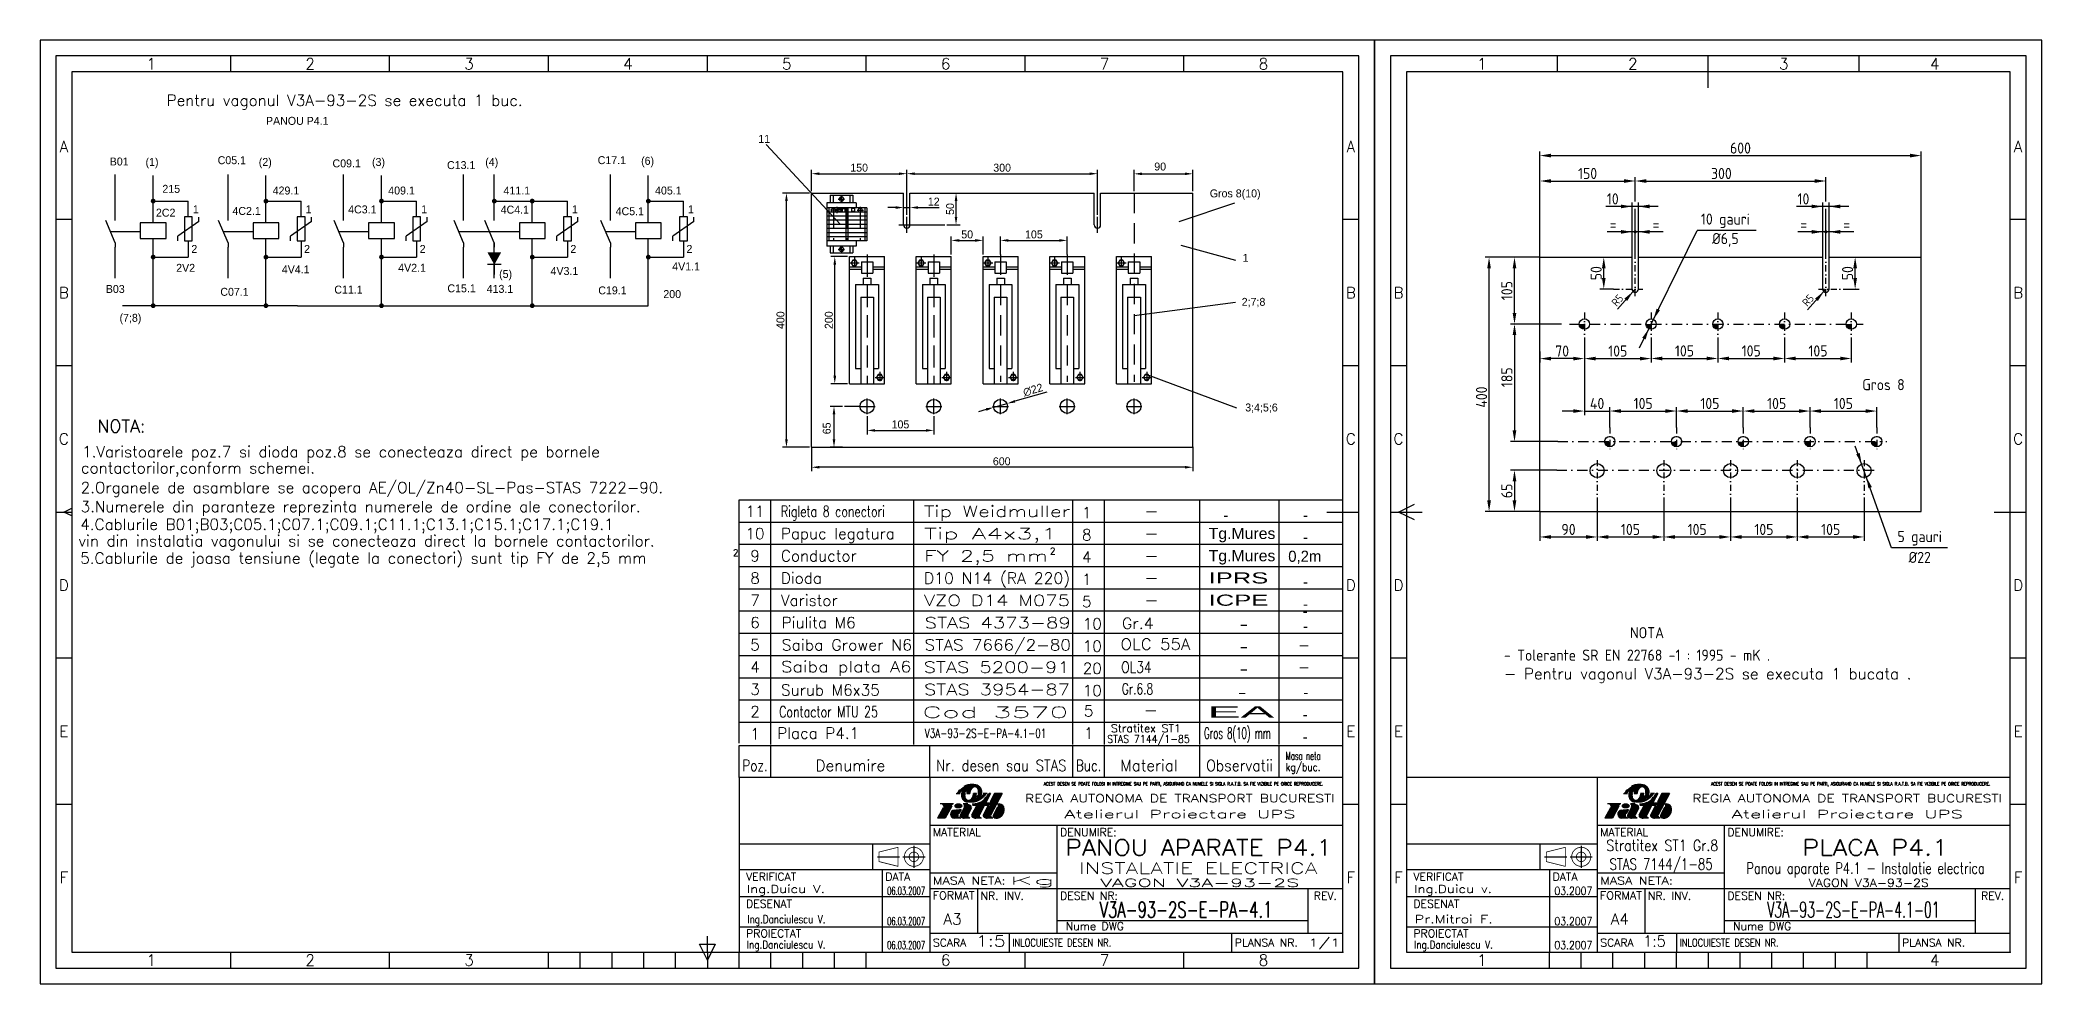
# Model space of a CAD drawing. Header units: millimetres. Extents: x 156 to 786, y 63 to 360.
import ezdxf
from ezdxf.enums import TextEntityAlignment as Align

# ---------------------------------------------------------------- set-up
doc = ezdxf.new("R2010")
doc.units = ezdxf.units.MM
for name, pattern in [('DASHDOT', [25.4, 12.7, -6.35, 0, -6.35]), ('DASHDOT2', [12.7, 6.35, -3.175, 0, -3.175]), ('DASHED2', [9.525, 6.35, -3.175])]:
    doc.linetypes.add(name, pattern=pattern)
for name, color, linetype in [('AXE', 1, 'DASHDOT2'), ('COTE', 1, 'DASHDOT2'), ('LIN_GR', 3, 'Continuous'), ('LIN_SUB', 7, 'Continuous')]:
    doc.layers.add(name, color=color, linetype=linetype)
doc.styles.add('ISO', font='SIMPLEX.shx')
doc.styles.add('ISOCP', font='SIMPLEX.SHX')
doc.styles.add('ISOCPR', font='isocp.shx')
doc.styles.add('ROMANC', font='romanc')
doc.dimstyles.new('ISO-25', dxfattribs={"dimtxt": 2.5, "dimasz": 2.5, "dimexe": 1.25, "dimexo": 0.625, "dimtad": 1, "dimtxsty": 'Standard', "dimcen": 2.5, "dimadec": 0, "dimazin": 0, "dimtfac": 1, "dimtmove": 0, "dimatfit": 3, "dimfxl": 0, "dimarcsym": 0})

msp = doc.modelspace()

# ---------------------------------------------------------------- texts
at = {"color": 50}
for s, style, p in [('1', 'ISOCP', (191.2552, 352.8333)), ('2', 'ISO', (241.2552, 352.8333)), ('3', 'ISO', (291.2552, 352.8333)), ('4', 'ISO', (341.2552, 352.8333)), ('5', 'ISO', (391.2552, 352.8333)), ('6', 'ISO', (441.2552, 352.8333)), ('7', 'ISO', (491.2552, 352.8333)), ('8', 'ISO', (541.2552, 352.8333)), ('1', 'ISO', (610.0052, 352.8333)), ('2', 'ISO', (657.5052, 352.8333)), ('3', 'ISO', (705.0052, 352.8333)), ('4', 'ISO', (752.5052, 352.8333)), ('A', 'ISO', (163.7552, 326.8333)), ('A', 'ISO', (568.7552, 326.8333)), ('A', 'ISO', (778.7552, 326.8333)), ('B', 'ISO', (163.7552, 280.8333)), ('B', 'ISO', (568.7552, 280.8333)), ('B', 'ISO', (583.7552, 280.8333)), ('B', 'ISO', (778.7552, 280.8333)), ('C', 'ISO', (163.7552, 234.8333)), ('C', 'ISO', (568.7552, 234.8333)), ('C', 'ISO', (583.7552, 234.8333)), ('C', 'ISO', (778.7552, 234.8333)), ('D', 'ISO', (163.7552, 188.8333)), ('D', 'ISO', (568.7552, 188.8333)), ('D', 'ISO', (583.7552, 188.8333)), ('D', 'ISO', (778.7552, 188.8333)), ('E', 'ISO', (163.7552, 142.8333)), ('E', 'ISO', (568.7552, 142.8333)), ('E', 'ISO', (583.7552, 142.8333)), ('E', 'ISO', (778.7552, 142.8333)), ('F', 'ISO', (163.7552, 96.8333)), ('F', 'ISO', (568.7552, 96.8333)), ('F', 'ISO', (583.7552, 96.8333)), ('F', 'ISO', (778.7552, 96.8333)), ('1', 'ISOCP', (191.2552, 70.8333)), ('2', 'ISO', (241.2552, 70.8333)), ('3', 'ISO', (291.2552, 70.8333)), ('6', 'ISO', (441.2552, 70.8333)), ('7', 'ISO', (491.2552, 70.8333)), ('8', 'ISO', (541.2552, 70.8333)), ('1', 'ISO', (610.0052, 70.8333)), ('4', 'ISO', (752.5052, 70.8333))]:
    msp.add_text(s, height=3.5, dxfattribs=dict(at, style=style)).set_placement(p, align=Align.MIDDLE)
at = {"color": 2}
for s, p in [('PANOU P4.1', (227.3577, 333.656)), ('B01', (178.1883, 320.8616)), ('(1)', (189.4545, 320.7236)), ('C05.1', (212.1478, 321.2773)), ('(2)', (225.0913, 320.7236)), ('C09.1', (248.297, 320.2749)), ('(3)', (260.7281, 320.7236)), ('C13.1', (284.3341, 319.7384)), ('(4)', (296.3649, 320.7236)), ('C17.1', (331.7513, 321.2901)), ('(6)', (345.4096, 321.0761)), ('215', (194.7471, 312.2625)), ('429.1', (229.4676, 311.7372)), ('409.1', (265.8321, 311.7372)), ('411.1', (302.1179, 311.7372)), ('405.1', (349.7973, 311.7372)), ('2C2', (192.7284, 304.7621)), ('1', (204.3543, 305.812)), ('4C2.1', (216.8041, 305.3074)), ('1', (239.8411, 305.812)), ('4C3.1', (253.2183, 305.7831)), ('1', (276.2056, 305.812)), ('4C4.1', (301.2145, 305.7252)), ('1', (323.643, 305.812)), ('4C5.1', (337.3961, 305.2209)), ('1', (360.1708, 305.812)), ('2V2', (199.0972, 287.4048)), ('2', (203.8695, 293.3551)), ('2', (239.3564, 293.3551)), ('4V2.1', (268.9613, 287.431)), ('2', (275.7209, 293.3551)), ('2', (323.1583, 293.3551)), ('4V1.1', (355.1981, 287.8518)), ('2', (359.6861, 293.3551)), ('4V4.1', (232.3417, 286.9213)), ('(5)', (300.7281, 285.4837)), ('4V3.1', (316.9089, 286.4115)), ('B03', (176.9534, 280.7602)), ('C07.1', (212.9931, 279.8644)), ('C11.1', (248.8621, 280.5612)), ('C15.1', (284.4489, 280.9567)), ('413.1', (296.8075, 280.7876)), ('C19.1', (331.9406, 280.3152)), ('200', (352.4072, 279.1473)), ('(7;8)', (181.2735, 271.6784))]:
    msp.add_text(s, height=2.5, dxfattribs=at).set_placement(p)
at = {"color": 1}
for s, p in [('11', (382.2838, 327.985)), ('90', (506.8956, 319.2857)), ('12', (435.6474, 308.2544)), ('Gros 8(10)', (524.372, 310.8323)), ('1', (534.6989, 290.5509)), ('2;7;8', (534.4217, 276.7042)), ('3;4;5;6', (535.5304, 243.4719)), ('600', (456.1058, 226.5375))]:
    msp.add_text(s, height=2.5, dxfattribs=at).set_placement(p)
for s, p in [('50', (443.8974, 305.3166)), ('65', (405.0666, 236.2927))]:
    msp.add_text(s, height=2.5, rotation=90, dxfattribs=at).set_placement(p)
at = {"color": 2, "style": 'ISOCPR'}
for s, p in [('Gros 8', (729.7239, 250.1515)), ('- Tolerante SR EN 22768 -1 : 1995 - mK .', (616.9529, 165.0476))]:
    msp.add_text(s, height=3.5, dxfattribs=at).set_placement(p)
at = {"color": 50}
for s, p in [('-', (529.4627, 209.1589)), ('-', (554.4627, 209.1589)), ('-', (554.4627, 202.1589)), ('0,2m', (554.263, 196.156)), ('-', (554.4627, 188.1589)), ('-', (554.4627, 181.1589)), ('-', (554.4627, 174.1589)), ('-', (554.591, 153.3776)), ('-', (554.3708, 146.3776)), ('-', (554.3708, 139.3776))]:
    msp.add_text(s, height=3.5, dxfattribs=at).set_placement(p, align=Align.CENTER)
for s, width, p, p2 in [('Tg.Mures', 0.857143, (524.0194, 203.3412), (545.0194, 203.3412)), ('Tg.Mures', 0.857143, (524.0194, 196.3412), (545.0194, 196.3412)), ('IPRS ', 1.285714, (524.0194, 189.3412), (545.0194, 189.3412)), ('ICPE ', 1.285714, (524.0194, 182.3412), (545.0194, 182.3412)), ('    -    ', 0.666667, (524.5913, 174.7885), (545.5913, 174.7885)), ('    -    ', 0.666667, (524.5913, 167.7885), (545.5913, 167.7885)), ('    -    ', 0.666667, (524.5913, 160.7885), (545.5913, 160.7885)), ('    -    ', 0.666667, (524.091, 153.3776), (545.091, 153.3776)), ('EA', 3.6, (523.6097, 147.1601), (544.6097, 147.1601))]:
    msp.add_text(s, height=3.5, dxfattribs=dict(at, width=width)).set_placement(p, p2, align=Align.FIT)
at = {"color": 240}
msp.add_text('-', height=3.5, dxfattribs=at).set_placement((554.3417, 178.9354), align=Align.CENTER)
at = {"color": 1, "char_height": 3.5, "attachment_point": 5, "style": 'ISOCPR'}
for s, insert in [('=', (651.2872, 302.3516)), ('=', (664.7965, 302.3516)), ('10 gauri', (686.6364, 303.4757)), ('=', (711.2872, 302.3516)), ('=', (724.7965, 302.3516)), ('%%c6,5', (686.6364, 297.4566)), ('5 gauri', (747.7857, 203.5704)), ('%%c22', (747.7857, 197.5512))]:
    msp.add_mtext(s, dxfattribs=dict(at, insert=insert))
at = {"layer": 'COTE', "color": 6, "style": 'ISOCPR'}
msp.add_text('NOTA', height=3.5, dxfattribs=at).set_placement((656.6312, 172.0998))
at = {"layer": 'COTE', "color": 1, "linetype": 'Continuous', "char_height": 3.5, "attachment_point": 5, "style": 'ISOCPR'}
for insert in [(651.1845, 310.3516), (711.1845, 310.3516)]:
    msp.add_mtext('10', dxfattribs=dict(at, insert=insert))
at = {"layer": 'COTE', "color": 1, "linetype": 'Continuous', "char_height": 2.5, "attachment_point": 5, "rotation": 48.5835925, "style": 'ISOCPR'}
for insert in [(652.6435, 278.444), (712.6509, 278.444)]:
    msp.add_mtext('R5', dxfattribs=dict(at, insert=insert))
at = {"layer": 'LIN_GR', "color": 3, "style": 'ISOCP'}
msp.add_text('NOTA:', height=4, dxfattribs=at).set_placement((174.3038, 236.8696))
for s, p in [('11', (381.2552, 210.2854)), ('10', (381.2552, 203.2854)), ('9', (381.2552, 196.2854)), ('8', (381.2552, 189.2854)), ('7', (381.2552, 182.2854)), ('6', (381.2552, 175.2854)), ('5', (381.2552, 168.2854)), ('4', (381.2552, 161.2854)), ('3', (381.2552, 154.2854)), ('2', (381.2552, 147.2854)), ('1', (381.2552, 140.2854))]:
    msp.add_text(s, height=3.5, dxfattribs=at).set_placement(p, align=Align.CENTER)
at = {"layer": 'LIN_SUB', "color": 2, "style": 'ISOCP'}
for s, height, p in [('Pentru vagonul V3A-93-2S se executa 1 buc.', 3.5, (196.0816, 339.6123)), ('contactorilor,conform schemei.', 3.5, (169.1283, 223.9706)), ('1.Varistoarele poz.7 si dioda poz.8 se conecteaza direct pe bornele ', 3.5, (169.5023, 229.0533)), ('2.Organele de asamblare se acopera AE/OL/Zn40-SL-Pas-STAS 7222-90.', 3.5, (169.0283, 217.7675)), ('3.Numerele din paranteze reprezinta numerele de ordine ale conectorilor.', 3.5, (169.0283, 211.7742)), ('2', 2.1, (374.2812, 197.9656)), ('- Pentru vagonul V3A-93-2S se executa 1 bucata .', 3.5, (616.937, 159.1993))]:
    msp.add_text(s, height=height, dxfattribs=at).set_placement(p)
at = {"layer": 'LIN_SUB', "color": 50, "style": 'ISOCP'}
for s, height, p in [('4.Cablurile B01;B03;C05.1;C07.1;C09.1;C11.1;C13.1;C15.1;C17.1;C19.1', 3.5, (168.9146, 206.2003)), ('1', 3.5, (484.1602, 209.8978)), ('vin din instalatia vagonului si se conecteaza direct la bornele contactorilor.', 3.5, (168.3313, 200.9994)), ('Papuc legatura', 3.5, (389.413, 203.2895)), ('8', 3.5, (484.1602, 202.8978)), ('5.Cablurile de joasa tensiune (legate la conectori) sunt tip FY de 2,5 mm', 3.5, (168.9146, 195.597)), ('Conductor', 3.5, (389.413, 196.2895)), ('2', 2.1, (474.0331, 198.4908)), ('4', 3.5, (484.1602, 195.8978)), ('Dioda', 3.5, (389.413, 189.2895)), ('1', 3.5, (484.1602, 188.8978)), ('Varistor', 3.5, (389.413, 182.2895)), ('5', 3.5, (484.1602, 181.8978)), ('Piulita M6', 3.5, (389.6528, 175.2715)), ('10', 3.5, (484.4001, 174.8798)), ('10', 3.5, (484.4001, 167.8798)), ('20', 3.5, (484.4001, 160.8798)), ('Surub M6x35', 3.5, (389.4808, 154.0759)), ('10', 3.5, (484.4001, 153.8798)), ('Placa P4.1', 3.5, (388.2552, 140.4854))]:
    msp.add_text(s, height=height, dxfattribs=at).set_placement(p)
at = {"layer": 'LIN_SUB', "color": 2, "style": 'ISOCP', "width": 0.724138}
for s, height, p in [('Rigleta 8 conectori', 3.5, (389.413, 210.2895)), ('Contactor MTU 25', 3.5, (388.8708, 147.2371)), ('V3A-93-2S-E-PA-4.1-01', 2.8, (434.6813, 140.8206))]:
    msp.add_text(s, height=height, dxfattribs=at).set_placement(p)
at = {"layer": 'LIN_SUB', "color": 50, "style": 'ISOCP'}
for s, width, p, p2 in [('Tip Weidmuller', 1.232143, (434.413, 210.2658), (480.413, 210.2658)), ('   -   ', 0.942857, (494.6435, 210.3595), (516.6435, 210.3595)), ('Tip A4x3,1 ', 1.468085, (434.413, 203.2658), (480.413, 203.2658)), ('   -   ', 0.942857, (494.6435, 203.3595), (516.6435, 203.3595)), ('FY 2,5 mm  ', 1.232143, (434.413, 196.2658), (480.413, 196.2658)), ('   -   ', 0.942857, (494.6435, 196.3595), (516.6435, 196.3595)), ('D10 N14 (RA 220)', 0.932432, (434.413, 189.2658), (480.413, 189.2658)), ('   -   ', 0.942857, (494.6435, 189.3595), (516.6435, 189.3595)), ('VZO D14 M075', 1.174468, (434.413, 182.2658), (480.413, 182.2658)), ('   -   ', 0.942857, (494.6435, 182.3595), (516.6435, 182.3595)), ('STAS 4373-89', 1.159664, (434.6528, 175.2478), (480.6528, 175.2478)), ('Gr.4', 1.018148, (496.7077, 175.0563), (506.7195, 175.0563)), ('Saiba Grower N6', 0.931818, (389.6528, 168.2478), (430.6528, 168.2478)), ('STAS 7666/2-80', 0.982206, (434.6528, 168.2478), (480.6528, 168.2478)), ('OLC 55A', 0.977778, (496.2539, 168.5096), (518.2539, 168.5096)), ('Saiba plata A6', 1.037975, (389.4808, 161.4197), (430.4808, 161.4197)), ('STAS 5200-91', 1.2, (434.3088, 161.2478), (480.3088, 161.2478)), ('OL34', 0.778865, (496.4808, 161.2542), (506.0868, 161.2542)), ('STAS 3954-87', 1.154812, (434.4301, 154.2304), (480.4301, 154.2304)), ('Gr.6.8', 0.668788, (496.7077, 154.4197), (506.5166, 154.4197)), ('Cod 3570', 1.815789, (433.8708, 147.0652), (479.8708, 147.0652)), ('   -   ', 0.942857, (494.4427, 147.788), (516.4427, 147.788)), ('Gros 8(10) mm', 0.516393, (522.5912, 140.4876), (543.5912, 140.4876))]:
    msp.add_text(s, height=3.5, dxfattribs=dict(at, width=width)).set_placement(p, p2, align=Align.FIT)
at = {"layer": 'LIN_SUB', "color": 2, "style": 'ISOCP', "width": 0.942857}
for p in [(554.0136, 168.2686), (554.0136, 161.2686)]:
    msp.add_text('-', height=3.5, dxfattribs=at).set_placement(p, align=Align.CENTER)
at = {"layer": 'LIN_SUB', "color": 50, "style": 'ISOCP'}
for s, p in [('5', (486.2552, 147.4854)), ('1', (486.2552, 140.4854))]:
    msp.add_text(s, height=3.5, dxfattribs=at).set_placement(p, align=Align.CENTER)
at = {"layer": 'LIN_SUB', "color": 2, "style": 'ISOCP'}
for s, height, width, p, p2 in [('Stratitex ST1', 2.5, 0.928643, (493.2552, 142.5187), (515.2552, 142.5187)), ('STAS 7144/1-85', 2.5, 0.8, (492.0774, 139.1667), (518.0774, 139.1667)), ('Poz.', 3.5, 0.813559, (377.2552, 130.3333), (385.2552, 130.3333)), ('Nr. desen sau STAS', 3.5, 0.763975, (438.2552, 130.3333), (479.2552, 130.3333)), ('Buc.', 3.5, 0.8, (482.2552, 130.3333), (490.2552, 130.3333)), ('Material', 3.5, 0.93913, (496.2552, 130.3333), (514.2552, 130.3333)), ('Observatii', 3.5, 0.851351, (523.2552, 130.3333), (544.2552, 130.3333)), ('Masa neta', 2.5, 0.573913, (548.2552, 133.8333), (559.2552, 133.8333)), ('kg/buc.', 2.5, 0.796552, (548.2552, 130.3333), (559.2552, 130.3333))]:
    msp.add_text(s, height=height, dxfattribs=dict(at, width=width)).set_placement(p, p2, align=Align.FIT)
msp.add_text('Denumire', height=3.5, dxfattribs=at).set_placement((411.2552, 130.3333), align=Align.CENTER)

# ---------------------------------------------------------------- blocks, each defined once
blk = doc.blocks.new('ind3_12')
at = {"color": 70}
for p, q in [((0, 55), (-190, 55)), ((-190, 55), (-190, 0)), ((-130, 55), (-130, 0)), ((-130, 40), (0, 40)), ((-190, 26), (-130, 26))]:
    blk.add_line(p, q, dxfattribs=at)
at = {"color": 40}
for p, q in [((-125.82, 45.38), (-127.54, 42.15)), ((-122.56, 46.63), (-126.68, 46.63)), ((-123.11, 45.94), (-125.13, 42.15)), ((-121.71, 49.9), (-120.46, 49.9)), ((-120.12, 44.91), (-120.81, 43.6)), ((-119.12, 45.67), (-120.36, 43.36)), ((-118.05, 46.63), (-119.46, 46.63)), ((-118.34, 49.9), (-117.36, 49.9)), ((-116.85, 45.42), (-118, 43.26)), ((-115.18, 46.28), (-116.74, 43.36)), ((-116.7, 46.63), (-116.29, 46.65)), ((-116.6, 46.28), (-115.18, 46.28)), ((-115.31, 49.9), (-116.29, 49.9)), ((-116.29, 46.65), (-115.69, 46.73)), ((-115.69, 46.73), (-115.27, 46.82)), ((-115.27, 46.82), (-114.78, 46.97)), ((-114.78, 46.97), (-114.27, 47.24)), ((-112.77, 46.28), (-114.38, 43.26)), ((-111.94, 49.9), (-113.19, 49.9)), ((-111.75, 45.93), (-113.13, 43.36)), ((-112.95, 48.16), (-112.68, 48.4)), ((-112.77, 46.28), (-111.36, 46.28)), ((-112.68, 48.4), (-112.61, 48.47)), ((-110.84, 49.9), (-112.41, 46.97)), ((-112.41, 46.97), (-110.99, 46.97)), ((-111.75, 45.93), (-111.15, 45.93)), ((-110.84, 49.9), (-111.36, 49.9)), ((-110.99, 46.97), (-111.36, 46.28)), ((-110.41, 47.32), (-111.15, 45.93)), ((-109.64, 49.9), (-111.01, 47.32)), ((-111.01, 47.32), (-110.41, 47.32)), ((-107.23, 49.9), (-110.77, 43.26)), ((-108.74, 45.59), (-109.99, 43.26)), ((-107.23, 49.9), (-109.64, 49.9)), ((-108.78, 46.63), (-108.09, 46.63)), ((-125.13, 42.15), (-127.54, 42.15)), ((-120.23, 42.15), (-122.21, 42.15)), ((-117.39, 42.15), (-119.15, 42.15)), ((-117.39, 42.15), (-117.72, 42.33)), ((-113.77, 42.15), (-115.53, 42.15)), ((-113.77, 42.15), (-114.1, 42.33)), ((-110.16, 42.15), (-111.92, 42.15)), ((-110.16, 42.15), (-110.49, 42.33))]:
    blk.add_line(p, q, dxfattribs=at)
at = {"color": 240}
for p, q in [((-90, 40), (-90, 6)), ((-130, 34), (-190, 34)), ((-148, 34), (-148, 26)), ((-135, 33.5), (-135, 26.5)), ((-146.5, 30), (-139.5, 30)), ((-145, 26), (-145, 0)), ((-138.5, 30), (-131.5, 30)), ((-130, 25), (-90, 25)), ((-130, 20), (0, 20)), ((-115, 20), (-115, 6)), ((-11, 20), (-11, 6)), ((-190, 17.5), (-130, 17.5)), ((-190, 8), (-130, 8)), ((-90, 10), (-11, 10)), ((-130, 6), (0, 6)), ((-105, 6), (-105, 0)), ((-35, 6), (-35, 0))]:
    blk.add_line(p, q, dxfattribs=at)
at = {"color": 40}
for points in [[(-114.74, 49.9, 0.04888), (-114.64, 50.37, 0.067418), (-114.64, 50.71, 0.012512), (-114.71, 51.12, 0.046313), (-114.74, 51.23, 0.02866), (-114.83, 51.43, 0.04799), (-114.9, 51.53, 0.027533), (-115.01, 51.65, 0.02878), (-115.12, 51.74, 0.020408), (-115.27, 51.85, 0.028785), (-115.38, 51.91, 0.02307), (-115.48, 51.96, 0.025276), (-115.58, 51.99, 0.029587), (-115.69, 52.01, 0.0261), (-115.8, 52.02, 0.034106), (-115.93, 52.02, 0.03305), (-116.05, 52, 0.031407), (-116.17, 51.97, 0.027201), (-116.3, 51.91, 0.027571), (-116.45, 51.82, 0.032433), (-116.58, 51.73, 0.017982), (-116.7, 51.62, 0.025528), (-116.79, 51.53, 0.009898), (-116.89, 51.41, 0.014131), (-116.96, 51.31, 0.005952), (-117.02, 51.22, 0.007874), (-117.06, 51.15, 0.013516), (-117.13, 51.03, 0.012262), (-117.2, 50.9, 0.010996), (-117.25, 50.78, 0.020912), (-117.28, 50.71, 0.006638), (-117.28, 50.69, 0.003922), (-117.3, 50.64, 0.014081), (-117.33, 50.52, 0.011261), (-117.36, 50.37, 0.018498), (-117.36, 50.34, 0.00311), (-117.38, 50.18, 0.039527), (-117.38, 50.07, 0.0256), (-117.36, 49.9)], [(-113.68, 49.9, 0.047001), (-113.61, 50.39, 0.072657), (-113.64, 50.71, 0.024176), (-113.81, 51.3, 0.05712), (-113.92, 51.53, 0.02409), (-114.05, 51.71, 0.014395), (-114.28, 51.99, 0.046768), (-114.45, 52.15, 0.031027), (-114.74, 52.35)], [(-119.97, 49.9, 0.047001), (-120.05, 49.4, 0.072657), (-120.01, 49.08, 0.024176), (-119.84, 48.49, 0.05712), (-119.73, 48.26, 0.02409), (-119.6, 48.09, 0.014395), (-119.38, 47.81, 0.046768), (-119.2, 47.65, 0.031027), (-118.91, 47.44)], [(-118.91, 49.9, 0.04888), (-119.02, 49.43, 0.067418), (-119.01, 49.08, 0.012512), (-118.94, 48.67, 0.046313), (-118.91, 48.56, 0.02866), (-118.82, 48.37, 0.04799), (-118.75, 48.26, 0.027533), (-118.64, 48.15, 0.02878), (-118.53, 48.05, 0.020408), (-118.39, 47.95, 0.028785), (-118.28, 47.88, 0.02307), (-118.17, 47.84, 0.025276), (-118.07, 47.8, 0.029587), (-117.97, 47.78, 0.0261), (-117.85, 47.77, 0.034106), (-117.73, 47.77, 0.03305), (-117.6, 47.79, 0.031407), (-117.48, 47.83, 0.027201), (-117.36, 47.88, 0.027571), (-117.2, 47.97, 0.032433), (-117.07, 48.06, 0.017982), (-116.95, 48.18, 0.025528), (-116.87, 48.26, 0.009898), (-116.76, 48.39, 0.014131), (-116.7, 48.48, 0.005952), (-116.63, 48.57, 0.007874), (-116.59, 48.64, 0.013516), (-116.52, 48.76, 0.012262), (-116.45, 48.9, 0.010996), (-116.4, 49.02, 0.020912), (-116.38, 49.08, 0.006638), (-116.37, 49.11, 0.003922), (-116.35, 49.16, 0.014081), (-116.32, 49.28, 0.011261), (-116.29, 49.42, 0.018498), (-116.29, 49.45, 0.00311), (-116.27, 49.61, 0.039527), (-116.27, 49.73, 0.0256), (-116.29, 49.9)]]:
    blk.add_lwpolyline(points, format="xyb", dxfattribs=at)
at = {"color": 40, "flags": 128}
blk.add_lwpolyline([(-108.71, 42.18, 0.07519), (-108.1, 42.37, 0.103495), (-107.27, 43.01, 0.091904), (-106.74, 43.94, 0.085107), (-106.54, 45.08, 0.085107)], format="xyb", dxfattribs=at)
at = {"color": 240}
for points in [[(-146, 31.5, 0.25, 0.25, 0), (-140, 33, 0.25, 0.25, 0), (-140, 27, 0.25, 0.25, 0), (-146, 28.5, 0.25, 0.25, 0)], [(-135, 31.5, 0.25, 0.25, 1), (-135, 28.5, 0.25, 0.25, 1)]]:
    blk.add_lwpolyline(points, format="xyseb", close=True, dxfattribs=at)
blk.add_lwpolyline([(-135, 33, 0.25, 0.25, 1), (-135, 27, 0.25, 0.25, 1), (-135, 33, 0.25, 0.25, 1)], format="xyseb", dxfattribs=at)
at = {"color": 40}
for centre, radius, start, end in [((-96.55, 26.7), 34.29, 134.68173, 135.48651), ((-117.71, 49.53), 2.3, 144.00024, 170.76003), ((-117.8, 49.83), 2.74, 113.91101, 122.24004), ((-115.81, 45.34), 7.65, 108.93252, 113.91101), ((-115.07, 49.86), 3.27, 161.79053, 179.28483), ((-117.59, 50.52), 2.17, 96.82108, 108.93252), ((-116.41, 40.67), 12.1, 91.69644, 96.82108), ((-116.61, 47.25), 5.51, 78.6042, 91.69644), ((-116, 50.28), 2.42, 58.80187, 78.6042), ((-122.21, 43.44), 1.29, 94.59794, 270), ((-177.94, 750.15), 707.62, 274.50891, 274.68697), ((-119.73, 46), 0.689, 331.92751, 66.48491), ((-117.66, 49.52), 2.42, 238.80187, 258.6042), ((-118.58, 49.94), 3.27, 341.79053, 359.28483), ((-115.94, 50.27), 2.3, 324.00024, 350.76003), ((-145.94, 81.79), 47.13, 315, 315.97302), ((-113.12, 49.86), 0.893, 316.89809, 318.65661), ((-115.09, 51.98), 4.23, 315.97302, 321.34019), ((-122.28, 57.73), 13.43, 321.34019, 324.35298), ((-108.09, 45.08), 1.55, 0, 90), ((-120.23, 42.84), 0.689, 201.87291, 270), ((-119.75, 43.03), 0.689, 151.92751, 234.46154), ((-119.15, 43.87), 1.72, 234.46154, 270), ((-117.39, 42.94), 0.689, 151.92751, 241.92751), ((-116.14, 43.03), 0.689, 151.92751, 234.46154), ((-115.53, 43.87), 1.72, 234.46154, 270), ((-113.78, 42.94), 0.689, 151.92751, 241.92751), ((-112.52, 43.03), 0.689, 151.92751, 234.46154), ((-111.92, 43.87), 1.72, 234.46154, 270), ((-110.16, 42.94), 0.689, 151.92751, 241.92751), ((-109.38, 42.94), 0.689, 151.92751, 242.78208), ((-108.99, 43.7), 1.55, 242.78208, 280.2311)]:
    blk.add_arc(centre, radius, start, end, dxfattribs=at)
blk.add_point((0, 0))
for points in [[(-121.71, 49.9), (-120.46, 49.9), (-121.21, 50.52), (-120.18, 50.33)], [(-121.21, 50.52), (-120.18, 50.33), (-120.72, 51.03), (-119.93, 50.59)], [(-120.72, 51.03), (-119.93, 50.59), (-120.22, 51.49), (-119.57, 50.88)], [(-120.22, 51.49), (-119.57, 50.88), (-119.6, 51.93), (-118.18, 50.88)], [(-119.84, 50.38), (-118.6, 50.45), (-119.97, 49.9), (-118.91, 49.9)], [(-119.57, 50.88), (-118.18, 50.88), (-119.84, 50.38), (-118.6, 50.45)], [(-119.6, 51.93), (-118.18, 50.88), (-118.87, 52.35), (-118.18, 50.88)], [(-118.87, 52.35), (-118.18, 50.88), (-118.21, 52.6), (-118.18, 50.88)], [(-117.31, 50.61), (-118.27, 50.54), (-117.37, 50.27), (-118.32, 50.22)], [(-117.09, 51.1), (-118.18, 50.88), (-117.31, 50.61), (-118.27, 50.54)], [(-118.21, 52.6), (-118.18, 50.88), (-117.81, 52.68), (-118.18, 50.88)], [(-116.87, 52.76), (-118.18, 50.88), (-116.31, 52.75), (-118.18, 50.88)], [(-117.81, 52.68), (-118.18, 50.88), (-116.87, 52.76), (-118.18, 50.88)], [(-116.08, 51.99), (-116.31, 52.75), (-116.62, 51.7), (-118.18, 50.88)], [(-116.62, 51.7), (-118.18, 50.88), (-117.09, 51.1), (-118.18, 50.88)], [(-115.84, 51.99), (-116.08, 51.99), (-116.32, 51.86)], [(-116.31, 52.75), (-115.41, 52.63), (-115.84, 52.71)], [(-115.54, 51.98), (-115.41, 52.63), (-116.08, 51.99), (-116.31, 52.75)], [(-115.84, 51.99), (-115.54, 51.98), (-115.91, 51.97), (-115.51, 51.96)], [(-115.73, 51.96), (-115.33, 51.85), (-115.51, 51.96)], [(-115.09, 51.72), (-114.87, 52.42), (-115.54, 51.98), (-115.41, 52.63)], [(-115.41, 52.63), (-114.87, 52.42), (-115.11, 52.53)], [(-114.87, 51.48), (-114.18, 51.87), (-115.09, 51.72), (-114.87, 52.42)], [(-114.87, 52.42), (-114.18, 51.87), (-114.48, 52.17)], [(-114.68, 50.99), (-113.86, 51.41), (-114.87, 51.48), (-114.18, 51.87)], [(-114.63, 50.55), (-113.67, 50.85), (-114.68, 50.99), (-113.86, 51.41)], [(-114.65, 50.25), (-113.62, 50.26), (-114.63, 50.55), (-113.67, 50.85)], [(-113.67, 50.85), (-113.62, 50.26), (-113.61, 50.56)], [(-125.82, 45.38), (-123.11, 45.94), (-127.54, 42.15), (-125.13, 42.15)], [(-126.68, 46.63), (-122.56, 46.63), (-126.26, 46.53), (-122.84, 46.34)], [(-126.26, 46.53), (-122.84, 46.34), (-125.96, 46.29), (-123.05, 46.05)], [(-123.05, 46.05), (-125.96, 46.29), (-123.11, 45.94), (-125.77, 45.87)], [(-125.76, 45.63), (-123.11, 45.94), (-125.82, 45.38)], [(-125.77, 45.87), (-123.11, 45.94), (-125.76, 45.63), (-123.11, 45.94)], [(-123.17, 44.3), (-120.81, 43.6), (-123.49, 43.38), (-120.95, 43.16)], [(-123.17, 44.3), (-123.49, 43.38), (-123.29, 44.14), (-123.45, 43.79)], [(-122.31, 44.73), (-120.12, 44.91), (-123.17, 44.3), (-120.81, 43.6)], [(-122.31, 44.73), (-123.17, 44.3), (-122.7, 44.64), (-123.04, 44.43)], [(-122.28, 46.18), (-122.28, 45.84), (-122.31, 46.03)], [(-122.2, 46.34), (-122.22, 45.73), (-122.28, 46.18), (-122.28, 45.84)], [(-122.07, 46.5), (-122.04, 45.53), (-122.2, 46.34), (-122.22, 45.73)], [(-121.94, 46.59), (-121.9, 45.43), (-122.07, 46.5), (-122.04, 45.53)], [(-121.78, 46.68), (-121.71, 45.34), (-121.94, 46.59), (-121.9, 45.43)], [(-121.62, 46.75), (-121.56, 45.28), (-121.78, 46.68), (-121.71, 45.34)], [(-121.46, 46.79), (-121.43, 45.25), (-121.62, 46.75), (-121.56, 45.28)], [(-121.33, 46.82), (-121.31, 45.23), (-121.46, 46.79), (-121.43, 45.25)], [(-121.21, 46.83), (-121.2, 45.22), (-121.33, 46.82), (-121.31, 45.23)], [(-121.21, 46.83), (-121.1, 46.84), (-121.09, 45.21)], [(-121.09, 45.21), (-120.9, 45.21), (-121.21, 46.83), (-121.2, 45.22)], [(-121.1, 46.84), (-120.91, 46.84), (-121.09, 45.21), (-120.9, 45.21)], [(-120.9, 45.21), (-120.91, 46.84), (-120.81, 45.22), (-120.81, 46.83)], [(-120.81, 45.22), (-120.81, 46.83), (-120.68, 45.23), (-120.69, 46.82)], [(-120.68, 45.23), (-120.69, 46.82), (-120.56, 45.25), (-120.55, 46.79)], [(-120.56, 45.25), (-120.55, 46.79), (-120.42, 45.29), (-120.43, 46.76)], [(-120.42, 45.29), (-120.43, 46.76), (-120.27, 45.34), (-120.27, 46.7)], [(-120.36, 43.36), (-116.85, 45.42), (-120.42, 42.88), (-118, 43.26)], [(-119.12, 45.67), (-116.78, 45.9), (-120.36, 43.36), (-116.85, 45.42)], [(-120.27, 45.34), (-120.27, 46.7), (-120.14, 45.41), (-120.13, 46.63)], [(-120.14, 45.41), (-120.13, 46.63), (-119.97, 45.52), (-119.99, 46.54)], [(-119.97, 49.9), (-118.91, 49.9), (-120.05, 49.4), (-119, 49.53)], [(-120.05, 49.4), (-119, 49.53), (-119.94, 48.79), (-119, 49.02)], [(-120.05, 49.4), (-119.94, 48.79), (-120.04, 49.24)], [(-120.04, 49.24), (-119.94, 48.79), (-120.03, 49.13)], [(-119.97, 45.52), (-119.99, 46.54), (-119.84, 45.65), (-119.88, 46.44)], [(-119.94, 48.79), (-119, 49.02), (-119.72, 48.25), (-118.92, 48.6)], [(-119.84, 45.65), (-119.88, 46.44), (-119.74, 45.8), (-119.77, 46.3)], [(-119.74, 45.8), (-119.77, 46.3), (-119.71, 45.9), (-119.72, 46.2)], [(-119.72, 48.25), (-118.92, 48.6), (-119.33, 47.76), (-118.75, 48.27)], [(-119.72, 46.2), (-119.71, 45.9), (-119.7, 46.13), (-119.69, 46.02)], [(-119.46, 46.63), (-118.05, 46.63), (-119.08, 46.21), (-117.05, 46.31)], [(-119.33, 47.76), (-118.75, 48.27), (-118.77, 47.37), (-118.43, 47.98)], [(-119.25, 46.4), (-119.09, 46.04), (-119.08, 46.21)], [(-119.08, 46.21), (-117.05, 46.31), (-119.12, 45.67), (-116.78, 45.9)], [(-118.77, 47.37), (-118.43, 47.98), (-118.32, 47.19), (-118.12, 47.82)], [(-117.37, 50.27), (-118.32, 50.22), (-117.36, 49.9), (-118.34, 49.9)], [(-118.32, 47.19), (-118.12, 47.82), (-117.71, 47.07), (-117.72, 47.77)], [(-118.05, 46.63), (-117.05, 46.31), (-117.7, 46.59), (-117.41, 46.5)], [(-117.71, 47.07), (-117.72, 47.77), (-117.14, 47.03), (-117.33, 47.9)], [(-117.14, 47.03), (-117.33, 47.9), (-116.45, 47.06), (-117.04, 48.09)], [(-117.05, 46.31), (-116.78, 45.9), (-116.88, 46.12)], [(-116.45, 47.06), (-117.04, 48.09), (-115.94, 47.1), (-116.74, 48.42)], [(-116.78, 45.9), (-116.85, 45.42), (-116.77, 45.67)], [(-116.7, 48.48), (-115.12, 47.31), (-116.74, 48.42)], [(-116.7, 48.48), (-116.7, 48.48), (-116.74, 48.42)], [(-115.94, 47.1), (-116.74, 48.42), (-115.12, 47.31), (-116.74, 48.42)], [(-115.18, 46.28), (-112.77, 46.28), (-116.74, 43.36), (-114.38, 43.26)], [(-116.45, 48.9), (-115.12, 47.31), (-116.7, 48.48)], [(-116.22, 46.66), (-116.7, 46.63), (-116.6, 46.28)], [(-116.6, 46.28), (-111.36, 46.28), (-116.22, 46.66), (-112.41, 46.97)], [(-116.4, 49.03), (-115.48, 48.92), (-116.45, 48.9), (-115.12, 47.31)], [(-116.29, 49.44), (-115.35, 49.44), (-116.4, 49.03), (-115.48, 48.92)], [(-116.29, 49.9), (-115.31, 49.9), (-116.29, 49.44), (-115.35, 49.44)], [(-116.22, 46.66), (-115.25, 46.82), (-115, 46.76)], [(-115.48, 48.92), (-114.09, 48.92), (-115.01, 49.4), (-113.85, 49.33)], [(-115.48, 48.92), (-114.59, 48.13), (-115.12, 47.31)], [(-115.48, 48.92), (-114.09, 48.92), (-114.18, 47.78), (-115.12, 47.31)], [(-115.25, 46.82), (-114.79, 46.97), (-115, 46.76)], [(-115.01, 49.4), (-113.85, 49.33), (-114.75, 49.87), (-113.72, 49.72)], [(-115, 46.76), (-115, 46.76), (-114.79, 46.97), (-114.45, 46.8)], [(-114.35, 47.19), (-112.41, 46.97), (-114.79, 46.97), (-114.45, 46.8)], [(-114.75, 49.87), (-113.72, 49.72), (-114.65, 50.25), (-113.62, 50.26)], [(-114.09, 48.92), (-114.18, 47.78), (-114.59, 48.13)], [(-113.9, 47.46), (-112.41, 46.97), (-114.35, 47.19), (-112.41, 46.97)], [(-114.09, 48.92), (-113.61, 48.17), (-114.18, 47.78)], [(-113.69, 49.23), (-112.95, 48.75), (-114.09, 48.92), (-113.61, 48.17)], [(-113.49, 47.75), (-113.9, 47.46), (-112.41, 46.97)], [(-113.4, 49.55), (-112.44, 49.28), (-113.69, 49.23), (-112.95, 48.75)], [(-113.03, 48.1), (-112.41, 46.97), (-113.49, 47.75), (-112.41, 46.97)], [(-113.19, 49.9), (-111.94, 49.9), (-113.4, 49.55), (-112.44, 49.28)], [(-111.75, 45.93), (-111.15, 45.93), (-113.13, 43.36), (-110.77, 43.26)], [(-112.65, 48.42), (-112.41, 46.97), (-113.03, 48.1), (-112.41, 46.97)], [(-112.22, 48.86), (-112.41, 46.97), (-112.65, 48.42), (-112.41, 46.97)], [(-111.36, 49.9), (-110.84, 49.9), (-111.76, 49.37), (-112.41, 46.97)], [(-111.76, 49.37), (-112.41, 46.97), (-112.22, 48.86), (-112.41, 46.97)], [(-112.41, 46.97), (-110.99, 46.97), (-111.36, 46.28)], [(-110.41, 47.32), (-107.23, 49.9), (-111.15, 45.93), (-110.73, 43.34)], [(-111.15, 45.93), (-110.77, 43.26), (-110.73, 43.34)], [(-109.64, 49.9), (-107.23, 49.9), (-111.01, 47.32), (-110.41, 47.32)], [(-109.99, 43.26), (-108.74, 45.59), (-106.74, 43.94)], [(-108.78, 46.63), (-108.43, 46.63), (-108.69, 46.43), (-108.49, 46.44)], [(-108.74, 45.59), (-108.09, 46.63), (-108.66, 45.8)], [(-108.74, 45.59), (-106.98, 46.16), (-108.09, 46.63)], [(-108.74, 45.59), (-106.54, 45.08), (-106.98, 46.16)], [(-108.74, 45.59), (-106.74, 43.94), (-106.54, 45.08)], [(-108.69, 46.43), (-108.49, 46.44), (-108.64, 46.23), (-108.56, 46.21)], [(-108.43, 46.63), (-108.63, 46.02), (-108.09, 46.63), (-108.66, 45.8)], [(-108.66, 45.8), (-108.66, 45.8), (-108.43, 46.63), (-108.63, 46.02)], [(-108.64, 46.23), (-108.56, 46.21), (-108.63, 46.02)], [(-108.09, 46.63), (-106.98, 46.16), (-107.61, 46.55), (-107.23, 46.37)], [(-106.98, 46.16), (-106.54, 45.08), (-106.83, 45.98), (-106.62, 45.57)], [(-106.54, 45.08), (-106.74, 43.94), (-106.59, 44.51)], [(-123.49, 43.38), (-120.95, 43.16), (-123.49, 43.38), (-120.87, 42.58)], [(-123.49, 43.38), (-123.1, 42.51), (-123.42, 43), (-123.25, 42.69)], [(-123.49, 43.38), (-120.87, 42.58), (-123.1, 42.51), (-120.62, 42.27)], [(-123.1, 42.51), (-122.21, 42.15), (-122.93, 42.37), (-122.61, 42.22)], [(-123.1, 42.51), (-120.62, 42.27), (-122.21, 42.15), (-120.23, 42.15)], [(-120.42, 42.88), (-120.36, 43.36), (-120.43, 43.1)], [(-120.42, 42.88), (-118, 43.26), (-120.15, 42.47), (-118.06, 42.75)], [(-120.15, 42.47), (-120.42, 42.88), (-120.32, 42.64)], [(-120.15, 42.47), (-118.06, 42.75), (-119.15, 42.15), (-117.72, 42.33)], [(-119.15, 42.15), (-120.15, 42.47), (-119.72, 42.25)], [(-119.15, 42.15), (-117.72, 42.33), (-117.39, 42.15)], [(-118.02, 43.03), (-117.9, 42.55), (-118.06, 42.75)], [(-116.74, 43.36), (-116.81, 42.88), (-116.82, 43.14)], [(-116.74, 43.36), (-114.38, 43.26), (-116.81, 42.88), (-114.44, 42.75)], [(-116.52, 42.46), (-116.81, 42.88), (-116.71, 42.66)], [(-116.81, 42.88), (-114.44, 42.75), (-116.52, 42.46), (-114.12, 42.34)], [(-115.53, 42.15), (-116.54, 42.47), (-116.1, 42.25)], [(-116.52, 42.46), (-114.12, 42.34), (-115.53, 42.15), (-113.77, 42.15)], [(-114.42, 42.94), (-114.29, 42.55), (-114.44, 42.75)], [(-114.36, 43.31), (-114.4, 43.15), (-114.38, 43.26)], [(-113.13, 43.36), (-113.19, 42.89), (-113.2, 43.13)], [(-113.13, 43.36), (-110.77, 43.26), (-113.19, 42.89)], [(-113.19, 42.89), (-110.77, 43.26), (-110.82, 42.72)], [(-112.92, 42.47), (-113.19, 42.89), (-113.1, 42.66)], [(-113.19, 42.89), (-110.82, 42.72), (-112.92, 42.47)], [(-112.92, 42.47), (-110.82, 42.72), (-111.92, 42.15)], [(-111.92, 42.15), (-112.92, 42.47), (-112.49, 42.25)], [(-110.82, 42.72), (-111.92, 42.15), (-110.49, 42.33)], [(-110.49, 42.33), (-110.16, 42.15), (-111.92, 42.15)], [(-110.8, 42.98), (-110.66, 42.53), (-110.82, 42.72)], [(-110.73, 43.34), (-110.78, 43.14), (-110.77, 43.26)], [(-109.99, 43.26), (-110.04, 42.73), (-110.07, 42.99)], [(-110.04, 42.73), (-109.99, 43.26), (-109.7, 42.32)], [(-109.7, 42.32), (-110.04, 42.73), (-109.91, 42.5)], [(-109.99, 43.26), (-107.27, 43.01), (-106.74, 43.94)], [(-109.99, 43.26), (-108.1, 42.37), (-107.27, 43.01)], [(-109.99, 43.26), (-108.71, 42.18), (-108.1, 42.37)], [(-109.99, 43.26), (-109.7, 42.32), (-108.71, 42.18)], [(-108.71, 42.18), (-109.7, 42.32), (-109.23, 42.17)], [(-109.7, 42.32), (-109.7, 42.32), (-108.71, 42.18)], [(-107.27, 43.01), (-108.1, 42.37), (-107.66, 42.64)], [(-106.74, 43.94), (-107.27, 43.01), (-106.96, 43.45)]]:
    blk.add_solid(points, dxfattribs=at)
at = {"color": 40, "style": 'ISO', "width": 0.77078}
blk.add_text('ACEST DESEN SE POATE FOLOSI IN INTREGIME SAU PE PARTI, ASIGURAND CA NUMELE SI SIGLA R.A.T.B. SA FIE VIZIBILE PE ORICE REPRODUCERE.', height=1, dxfattribs=at).set_placement((-94.13, 52.45), (-6.3, 52.45), align=Align.FIT)
at = {"color": 240}
for s, style, width, p, p2 in [('REGIA AUTONOMA DE TRANSPORT BUCURESTI', 'ROMANC', 1.063101, (-100.04, 47.17), (-2.58, 47.17)), ('Atelierul Proiectare UPS', 'ROMANC', 1.425107, (-87.65, 42.18), (-14.86, 42.18)), ('FORMAT', 'ISO', 0.917397, (-129.11, 16.61), (-115.89, 16.61)), ('MASA NETA:', 'ISO', 1.009422, (-129, 21.25), (-106.17, 21.25)), ('INLOCUIESTE DESEN NR.', 'ISO', 0.687691, (-104, 1.75), (-72.89, 1.75))]:
    blk.add_text(s, height=2.5, dxfattribs=dict(at, style=style, width=width)).set_placement(p, p2, align=Align.FIT)
at = {"color": 240, "style": 'ISO'}
for s, p in [('MATERIAL', (-129, 36.5)), ('DENUMIRE:', (-89, 36.5)), ('VERIFICAT', (-187.81, 22.5)), ('DATA', (-144, 22.5)), ('NR. INV.', (-114, 16.5)), ('DESEN NR:', (-89, 16.5)), ('DESENAT', (-187.81, 13.97)), ('PROIECTAT', (-187.81, 4.66)), ('SCARA', (-129, 1.75)), ('PLANSA NR.', (-34, 1.75))]:
    blk.add_text(s, height=2.5, dxfattribs=at).set_placement(p)
blk.add_text('REV.', height=2.5, dxfattribs=at).set_placement((-5.5, 17.75), align=Align.MIDDLE)
at = {"color": 50, "style": 'ISO'}
for tag, height, width, p, p2 in [('MATERIAL', 3.5, 1.837708, (-127.1, 31.84), (-91.87, 31.84)), ('STAS_MATERIAL', 3.5, 2.784754, (-126.09, 25.95), (-91.75, 25.95)), ('ANSAMBLU', 3.5, 2.48631, (-83.01, 24.67), (-8.01, 24.67)), ('VERIFICAT', 2.5, 0.86708, (-187.61, 18.63), (-163.04, 18.63)), ('DESENAT', 2.5, 1.026691, (-187.39, 9.14), (-162.83, 9.14)), ('PROIECTAT', 2.5, 1.037581, (-187.61, 1.12), (-162.78, 1.12)), ('SCARA', 3.5, 1.565143, (-115.5, 1.75), (-106.11, 1.75))]:
    blk.add_attdef(tag, text='', height=height, dxfattribs=dict(at, width=width)).set_placement(p, p2, align=Align.FIT)
at = {"color": 70, "style": 'ISO'}
for tag, width, p, p2 in [('DENUMIRE_DESEN', 1.844561, (-87.29, 30.44), (-3.41, 30.44)), ('NUMAR_DESEN', 1.112195, (-76.49, 10.87), (-22.2, 10.87))]:
    blk.add_attdef(tag, text='', height=5, dxfattribs=dict(at, width=width)).set_placement(p, p2, align=Align.FIT)
at = {"color": 240, "style": 'ISO'}
for tag, width, p, p2 in [('DATA', 0.588678, (-143.42, 18.04), (-131.51, 18.04)), ('MASA', 3.701178, (-105.03, 21.25), (-90.49, 21.25)), ('SUBANSAMBLU', 3.628523, (-76.35, 20.58), (-13.71, 20.58)), ('DATA', 0.588678, (-143.42, 8.49), (-131.51, 8.49)), ('DATA', 0.588678, (-143.42, 0.97), (-131.51, 0.97)), ('PLANSA', 1.983142, (-10.91, 1.75), (-0.76, 1.75))]:
    blk.add_attdef(tag, text='', height=2.5, dxfattribs=dict(at, width=width)).set_placement(p, p2, align=Align.FIT)
at = {"color": 50, "style": 'ISO'}
blk.add_attdef('FORMAT', text='', height=3.5, dxfattribs=at).set_placement((-122.83, 8.67), align=Align.CENTER)
at = {"color": 240, "style": 'ISO'}
blk.add_attdef('NUME_DWG', (-87.2, 6.95), '', height=2.5, dxfattribs=at)
blk = doc.blocks.new('*D9')
at = {"color": 0, "lineweight": -2}
for p, q in [((458.52, 292.82), (458.52, 298.54)), ((461.02, 297.29), (477.02, 297.29)), ((479.52, 292.82), (479.52, 298.54))]:
    blk.add_line(p, q, dxfattribs=at)
at = {"color": 0}
for points in [[(461.02, 297.7), (461.02, 296.87), (458.52, 297.29)], [(477.02, 297.7), (477.02, 296.87), (479.52, 297.29)]]:
    blk.add_solid(points, dxfattribs=at)
at = {"layer": 'Defpoints', "color": 0}
for p in [(479.52, 297.29), (458.52, 292.19), (479.52, 292.19)]:
    blk.add_point(p, dxfattribs=at)
at = {"color": 0, "insert": (469.02, 299.16), "char_height": 2.5, "attachment_point": 5}
blk.add_mtext('105', dxfattribs=at)
blk = doc.blocks.new('*D10')
at = {"color": 0, "lineweight": -2}
for p, q in [((443.02, 292.82), (443.02, 298.54)), ((445.52, 297.29), (450.52, 297.29)), ((453.02, 292.82), (453.02, 298.54))]:
    blk.add_line(p, q, dxfattribs=at)
at = {"color": 0}
for points in [[(445.52, 297.7), (445.52, 296.87), (443.02, 297.29)], [(450.52, 297.7), (450.52, 296.87), (453.02, 297.29)]]:
    blk.add_solid(points, dxfattribs=at)
at = {"layer": 'Defpoints', "color": 0}
for p in [(453.02, 297.29), (443.02, 292.19), (453.02, 292.19)]:
    blk.add_point(p, dxfattribs=at)
at = {"color": 0, "insert": (448.02, 299.16), "char_height": 2.5, "attachment_point": 5}
blk.add_mtext('50', dxfattribs=at)
blk = doc.blocks.new('*D11')
at = {"color": 0, "lineweight": -2}
for p, q in [((398.4, 312.19), (389.9, 312.19)), ((391.15, 234.69), (391.15, 309.69)), ((398.4, 232.19), (389.9, 232.19))]:
    blk.add_line(p, q, dxfattribs=at)
at = {"color": 0}
for points in [[(390.73, 309.69), (391.57, 309.69), (391.15, 312.19)], [(390.73, 234.69), (391.57, 234.69), (391.15, 232.19)]]:
    blk.add_solid(points, dxfattribs=at)
at = {"layer": 'Defpoints', "color": 0}
for p in [(391.15, 312.19), (399.02, 312.19), (399.02, 232.19)]:
    blk.add_point(p, dxfattribs=at)
at = {"color": 0, "insert": (389.28, 272.19), "char_height": 2.5, "attachment_point": 5, "rotation": 90}
blk.add_mtext('400', dxfattribs=at)
blk = doc.blocks.new('*D12')
at = {"color": 0, "lineweight": -2}
for p, q in [((416.52, 241.94), (416.52, 236.25)), ((437.52, 241.94), (437.52, 236.25)), ((419.02, 237.5), (435.02, 237.5))]:
    blk.add_line(p, q, dxfattribs=at)
at = {"color": 0}
for points in [[(419.02, 237.92), (419.02, 237.09), (416.52, 237.5)], [(435.02, 237.92), (435.02, 237.09), (437.52, 237.5)]]:
    blk.add_solid(points, dxfattribs=at)
at = {"layer": 'Defpoints', "color": 0}
for p in [(416.52, 242.57), (437.52, 242.57), (437.52, 237.5)]:
    blk.add_point(p, dxfattribs=at)
at = {"color": 0, "insert": (427.02, 239.38), "char_height": 2.5, "attachment_point": 5}
blk.add_mtext('105', dxfattribs=at)
blk = doc.blocks.new('*D13')
at = {"color": 0, "lineweight": -2}
for p, q in [((410.4, 292.19), (405.11, 292.19)), ((406.36, 254.69), (406.36, 289.69)), ((410.4, 252.19), (405.11, 252.19))]:
    blk.add_line(p, q, dxfattribs=at)
at = {"color": 0}
for points in [[(405.94, 289.69), (406.78, 289.69), (406.36, 292.19)], [(405.94, 254.69), (406.78, 254.69), (406.36, 252.19)]]:
    blk.add_solid(points, dxfattribs=at)
at = {"layer": 'Defpoints', "color": 0}
for p in [(406.36, 292.19), (411.02, 292.19), (411.02, 252.19)]:
    blk.add_point(p, dxfattribs=at)
at = {"color": 0, "insert": (404.49, 272.19), "char_height": 2.5, "attachment_point": 5, "rotation": 90}
blk.add_mtext('200', dxfattribs=at)
blk = doc.blocks.new('*D8')
at = {"color": 0, "lineweight": -2}
for p, q in [((456.41, 244.77), (460.64, 245.97)), ((473.06, 249.51), (463.04, 246.66)), ((454, 244.08), (451.6, 243.4))]:
    blk.add_line(p, q, dxfattribs=at)
at = {"color": 0}
for points in [[(462.93, 247.06), (463.16, 246.26), (460.64, 245.97)], [(453.89, 244.48), (454.12, 243.68), (456.41, 244.77)]]:
    blk.add_solid(points, dxfattribs=at)
at = {"layer": 'Defpoints', "color": 0}
for p in [(460.64, 245.97), (456.41, 244.77)]:
    blk.add_point(p, dxfattribs=at)
at = {"color": 0, "insert": (468.74, 250.23), "char_height": 2.5, "attachment_point": 5, "rotation": 15.90903}
blk.add_mtext('∅22', dxfattribs=at)
blk = doc.blocks.new('*D14')
at = {"color": 0, "lineweight": -2}
for p, q in [((429.02, 305.32), (429.02, 319.53)), ((431.52, 318.28), (486.52, 318.28)), ((489.02, 305.32), (489.02, 319.53))]:
    blk.add_line(p, q, dxfattribs=at)
at = {"color": 0}
for points in [[(431.52, 318.69), (431.52, 317.86), (429.02, 318.28)], [(486.52, 318.69), (486.52, 317.86), (489.02, 318.28)]]:
    blk.add_solid(points, dxfattribs=at)
at = {"layer": 'Defpoints', "color": 0}
for p in [(489.02, 318.28), (429.02, 304.69), (489.02, 304.69)]:
    blk.add_point(p, dxfattribs=at)
at = {"color": 0, "insert": (459.02, 320.15), "char_height": 2.5, "attachment_point": 5}
blk.add_mtext('300', dxfattribs=at)
blk = doc.blocks.new('*D39')
at = {"layer": 'COTE', "color": 1, "linetype": 'Continuous'}
for p, q in [((628.26, 291.98), (611.01, 291.98)), ((612.26, 215.48), (612.26, 288.48)), ((628.26, 211.98), (611.01, 211.98))]:
    blk.add_line(p, q, dxfattribs=at)
for points in [[(611.68, 288.48), (612.84, 288.48), (612.26, 291.98)], [(611.68, 215.48), (612.84, 215.48), (612.26, 211.98)]]:
    blk.add_solid(points, dxfattribs=at)
at = {"layer": 'Defpoints', "color": 0, "linetype": 'Continuous'}
for p in [(612.26, 291.98), (628.26, 291.98), (628.26, 211.98)]:
    blk.add_point(p, dxfattribs=at)
at = {"layer": 'COTE', "color": 1, "linetype": 'Continuous', "insert": (609.88, 248), "char_height": 3.5, "attachment_point": 5, "rotation": 90, "style": 'ISOCPR'}
blk.add_mtext('400', dxfattribs=at)
blk = doc.blocks.new('*D40')
at = {"layer": 'COTE', "color": 1, "linetype": 'Continuous'}
for p, q in [((628.26, 291.98), (619.01, 291.98)), ((620.26, 274.48), (620.26, 288.48)), ((635.05, 270.98), (619.01, 270.98))]:
    blk.add_line(p, q, dxfattribs=at)
for points in [[(619.68, 288.48), (620.84, 288.48), (620.26, 291.98)], [(619.68, 274.48), (620.84, 274.48), (620.26, 270.98)]]:
    blk.add_solid(points, dxfattribs=at)
at = {"layer": 'Defpoints', "color": 0, "linetype": 'Continuous'}
for p in [(620.26, 291.98), (628.26, 291.98), (635.05, 270.98)]:
    blk.add_point(p, dxfattribs=at)
at = {"layer": 'COTE', "color": 1, "linetype": 'Continuous', "insert": (617.88, 281.48), "char_height": 3.5, "attachment_point": 5, "rotation": 90, "style": 'ISOCPR'}
blk.add_mtext('105', dxfattribs=at)
blk = doc.blocks.new('*D41')
at = {"layer": 'COTE', "color": 1, "linetype": 'Continuous'}
for p, q in [((709.26, 216.22), (709.26, 202.73)), ((730.26, 216.02), (730.26, 202.73)), ((712.76, 203.98), (726.76, 203.98))]:
    blk.add_line(p, q, dxfattribs=at)
for points in [[(712.76, 204.56), (712.76, 203.39), (709.26, 203.98)], [(726.76, 204.56), (726.76, 203.39), (730.26, 203.98)]]:
    blk.add_solid(points, dxfattribs=at)
at = {"layer": 'Defpoints', "color": 0, "linetype": 'Continuous'}
for p in [(709.26, 216.22), (730.26, 216.02), (730.26, 203.98)]:
    blk.add_point(p, dxfattribs=at)
at = {"layer": 'COTE', "color": 1, "linetype": 'Continuous', "insert": (719.76, 206.35), "char_height": 3.5, "attachment_point": 5, "style": 'ISOCPR'}
blk.add_mtext('105', dxfattribs=at)
blk = doc.blocks.new('*D42')
at = {"layer": 'COTE', "color": 1, "linetype": 'Continuous'}
for p, q in [((713.26, 238.45), (713.26, 244.85)), ((716.76, 243.6), (730.76, 243.6)), ((734.26, 238.45), (734.26, 244.85))]:
    blk.add_line(p, q, dxfattribs=at)
for points in [[(716.76, 244.18), (716.76, 243.02), (713.26, 243.6)], [(730.76, 244.18), (730.76, 243.02), (734.26, 243.6)]]:
    blk.add_solid(points, dxfattribs=at)
at = {"layer": 'Defpoints', "color": 0, "linetype": 'Continuous'}
for p in [(734.26, 243.6), (713.26, 238.45), (734.26, 238.45)]:
    blk.add_point(p, dxfattribs=at)
at = {"layer": 'COTE', "color": 1, "linetype": 'Continuous', "insert": (723.76, 245.98), "char_height": 3.5, "attachment_point": 5, "style": 'ISOCPR'}
blk.add_mtext('105', dxfattribs=at)
blk = doc.blocks.new('*D43')
at = {"layer": 'COTE', "color": 1, "linetype": 'Continuous'}
for p, q in [((705.26, 266), (705.26, 258.89)), ((726.26, 266), (726.26, 258.89)), ((708.76, 260.14), (722.76, 260.14))]:
    blk.add_line(p, q, dxfattribs=at)
for points in [[(708.76, 260.72), (708.76, 259.55), (705.26, 260.14)], [(722.76, 260.72), (722.76, 259.55), (726.26, 260.14)]]:
    blk.add_solid(points, dxfattribs=at)
at = {"layer": 'Defpoints', "color": 0, "linetype": 'Continuous'}
for p in [(705.26, 266), (726.26, 266), (726.26, 260.14)]:
    blk.add_point(p, dxfattribs=at)
at = {"layer": 'COTE', "color": 1, "linetype": 'Continuous', "insert": (715.76, 262.51), "char_height": 3.5, "attachment_point": 5, "style": 'ISOCPR'}
blk.add_mtext('105', dxfattribs=at)
blk = doc.blocks.new('*D44')
at = {"layer": 'COTE', "color": 1, "linetype": 'Continuous'}
for p, q in [((646.26, 216.08), (646.26, 202.73)), ((667.26, 216.01), (667.26, 202.73)), ((649.76, 203.98), (663.76, 203.98))]:
    blk.add_line(p, q, dxfattribs=at)
for points in [[(649.76, 204.56), (649.76, 203.39), (646.26, 203.98)], [(663.76, 204.56), (663.76, 203.39), (667.26, 203.98)]]:
    blk.add_solid(points, dxfattribs=at)
at = {"layer": 'Defpoints', "color": 0, "linetype": 'Continuous'}
for p in [(646.26, 216.08), (667.26, 216.01), (667.26, 203.98)]:
    blk.add_point(p, dxfattribs=at)
at = {"layer": 'COTE', "color": 1, "linetype": 'Continuous', "insert": (656.76, 206.35), "char_height": 3.5, "attachment_point": 5, "style": 'ISOCPR'}
blk.add_mtext('105', dxfattribs=at)
blk = doc.blocks.new('*D45')
at = {"layer": 'COTE', "color": 1, "linetype": 'Continuous'}
for p, q in [((650.26, 238.45), (650.26, 244.85)), ((653.76, 243.6), (667.76, 243.6)), ((671.26, 238.45), (671.26, 244.85))]:
    blk.add_line(p, q, dxfattribs=at)
for points in [[(653.76, 244.18), (653.76, 243.02), (650.26, 243.6)], [(667.76, 244.18), (667.76, 243.02), (671.26, 243.6)]]:
    blk.add_solid(points, dxfattribs=at)
at = {"layer": 'Defpoints', "color": 0, "linetype": 'Continuous'}
for p in [(671.26, 243.6), (650.26, 238.45), (671.26, 238.45)]:
    blk.add_point(p, dxfattribs=at)
at = {"layer": 'COTE', "color": 1, "linetype": 'Continuous', "insert": (660.76, 245.98), "char_height": 3.5, "attachment_point": 5, "style": 'ISOCPR'}
blk.add_mtext('105', dxfattribs=at)
blk = doc.blocks.new('*D46')
at = {"layer": 'COTE', "color": 1, "linetype": 'Continuous'}
for p, q in [((663.26, 266), (663.26, 258.89)), ((684.26, 266), (684.26, 258.89)), ((666.76, 260.14), (680.76, 260.14))]:
    blk.add_line(p, q, dxfattribs=at)
for points in [[(666.76, 260.72), (666.76, 259.55), (663.26, 260.14)], [(680.76, 260.72), (680.76, 259.55), (684.26, 260.14)]]:
    blk.add_solid(points, dxfattribs=at)
at = {"layer": 'Defpoints', "color": 0, "linetype": 'Continuous'}
for p in [(663.26, 266), (684.26, 266), (684.26, 260.14)]:
    blk.add_point(p, dxfattribs=at)
at = {"layer": 'COTE', "color": 1, "linetype": 'Continuous', "insert": (673.76, 262.51), "char_height": 3.5, "attachment_point": 5, "style": 'ISOCPR'}
blk.add_mtext('105', dxfattribs=at)
blk = doc.blocks.new('*D47')
at = {"layer": 'COTE', "color": 1, "linetype": 'Continuous'}
for p, q in [((642.26, 260.1), (642.26, 242.35)), ((638.76, 243.6), (635.26, 243.6)), ((642.26, 243.6), (650.26, 243.6)), ((650.26, 238.45), (650.26, 244.85)), ((653.76, 243.6), (657.26, 243.6))]:
    blk.add_line(p, q, dxfattribs=at)
for points in [[(638.76, 244.18), (638.76, 243.02), (642.26, 243.6)], [(653.76, 244.18), (653.76, 243.02), (650.26, 243.6)]]:
    blk.add_solid(points, dxfattribs=at)
at = {"layer": 'Defpoints', "color": 0, "linetype": 'Continuous'}
for p in [(642.26, 260.1), (650.26, 243.6), (650.26, 238.45)]:
    blk.add_point(p, dxfattribs=at)
at = {"layer": 'COTE', "color": 1, "linetype": 'Continuous', "insert": (646.26, 245.98), "char_height": 3.5, "attachment_point": 5, "style": 'ISOCPR'}
blk.add_mtext('40', dxfattribs=at)
blk = doc.blocks.new('*D48')
at = {"layer": 'COTE', "color": 1, "linetype": 'Continuous'}
for p, q in [((635.05, 270.98), (619.01, 270.98)), ((620.26, 267.48), (620.26, 237.48)), ((633.88, 233.98), (619.01, 233.98))]:
    blk.add_line(p, q, dxfattribs=at)
for points in [[(619.68, 267.48), (620.84, 267.48), (620.26, 270.98)], [(619.68, 237.48), (620.84, 237.48), (620.26, 233.98)]]:
    blk.add_solid(points, dxfattribs=at)
at = {"layer": 'Defpoints', "color": 0, "linetype": 'Continuous'}
for p in [(635.05, 270.98), (620.26, 233.98), (633.88, 233.98)]:
    blk.add_point(p, dxfattribs=at)
at = {"layer": 'COTE', "color": 1, "linetype": 'Continuous', "insert": (617.88, 254.22), "char_height": 3.5, "attachment_point": 5, "rotation": 90, "style": 'ISOCPR'}
blk.add_mtext('185', dxfattribs=at)
blk = doc.blocks.new('*D49')
at = {"layer": 'COTE', "color": 1, "linetype": 'Continuous'}
for p, q in [((646.26, 216.08), (646.26, 202.73)), ((628.26, 211.98), (628.26, 202.73)), ((631.76, 203.98), (642.76, 203.98))]:
    blk.add_line(p, q, dxfattribs=at)
for points in [[(631.76, 204.56), (631.76, 203.39), (628.26, 203.98)], [(642.76, 204.56), (642.76, 203.39), (646.26, 203.98)]]:
    blk.add_solid(points, dxfattribs=at)
at = {"layer": 'Defpoints', "color": 0, "linetype": 'Continuous'}
for p in [(646.26, 216.08), (628.26, 211.98), (646.26, 203.98)]:
    blk.add_point(p, dxfattribs=at)
at = {"layer": 'COTE', "color": 1, "linetype": 'Continuous', "insert": (637.26, 206.35), "char_height": 3.5, "attachment_point": 5, "style": 'ISOCPR'}
blk.add_mtext('90', dxfattribs=at)
blk = doc.blocks.new('*D50')
at = {"layer": 'COTE', "color": 1, "linetype": 'Continuous'}
for p, q in [((633.58, 224.98), (619.01, 224.98)), ((620.26, 221.48), (620.26, 215.48)), ((628.26, 211.98), (619.01, 211.98))]:
    blk.add_line(p, q, dxfattribs=at)
for points in [[(619.68, 221.48), (620.84, 221.48), (620.26, 224.98)], [(619.68, 215.48), (620.84, 215.48), (620.26, 211.98)]]:
    blk.add_solid(points, dxfattribs=at)
at = {"layer": 'Defpoints', "color": 0, "linetype": 'Continuous'}
for p in [(633.58, 224.98), (620.26, 211.98), (628.26, 211.98)]:
    blk.add_point(p, dxfattribs=at)
at = {"layer": 'COTE', "color": 1, "linetype": 'Continuous', "insert": (617.88, 218.48), "char_height": 3.5, "attachment_point": 5, "rotation": 90, "style": 'ISOCPR'}
blk.add_mtext('65', dxfattribs=at)
blk = doc.blocks.new('*D51')
at = {"layer": 'COTE', "color": 1, "linetype": 'Continuous'}
for p, q in [((642.26, 266), (642.26, 258.85)), ((628.26, 262.31), (628.26, 258.85)), ((638.76, 260.1), (631.76, 260.1))]:
    blk.add_line(p, q, dxfattribs=at)
for points in [[(631.76, 260.68), (631.76, 259.52), (628.26, 260.1)], [(638.76, 260.68), (638.76, 259.52), (642.26, 260.1)]]:
    blk.add_solid(points, dxfattribs=at)
at = {"layer": 'Defpoints', "color": 0, "linetype": 'Continuous'}
for p in [(642.26, 266), (628.26, 262.31), (628.26, 260.1)]:
    blk.add_point(p, dxfattribs=at)
at = {"layer": 'COTE', "color": 1, "linetype": 'Continuous', "insert": (635.26, 262.48), "char_height": 3.5, "attachment_point": 5, "style": 'ISOCPR'}
blk.add_mtext('70', dxfattribs=at)
blk = doc.blocks.new('*D52')
at = {"layer": 'COTE', "color": 1, "linetype": 'Continuous'}
for p, q in [((642.26, 266), (642.26, 258.85)), ((663.26, 266), (663.26, 258.85)), ((645.76, 260.1), (659.76, 260.1))]:
    blk.add_line(p, q, dxfattribs=at)
for points in [[(645.76, 260.68), (645.76, 259.52), (642.26, 260.1)], [(659.76, 260.68), (659.76, 259.52), (663.26, 260.1)]]:
    blk.add_solid(points, dxfattribs=at)
at = {"layer": 'Defpoints', "color": 0, "linetype": 'Continuous'}
for p in [(642.26, 266), (663.26, 266), (663.26, 260.1)]:
    blk.add_point(p, dxfattribs=at)
at = {"layer": 'COTE', "color": 1, "linetype": 'Continuous', "insert": (652.76, 262.48), "char_height": 3.5, "attachment_point": 5, "style": 'ISOCPR'}
blk.add_mtext('105', dxfattribs=at)
blk = doc.blocks.new('*D53')
at = {"layer": 'COTE', "color": 1, "linetype": 'Continuous'}
for p, q in [((692.26, 238.45), (692.26, 244.85)), ((695.76, 243.6), (709.76, 243.6)), ((713.26, 238.45), (713.26, 244.85))]:
    blk.add_line(p, q, dxfattribs=at)
for points in [[(695.76, 244.18), (695.76, 243.02), (692.26, 243.6)], [(709.76, 244.18), (709.76, 243.02), (713.26, 243.6)]]:
    blk.add_solid(points, dxfattribs=at)
at = {"layer": 'Defpoints', "color": 0, "linetype": 'Continuous'}
for p in [(713.26, 243.6), (692.26, 238.45), (713.26, 238.45)]:
    blk.add_point(p, dxfattribs=at)
at = {"layer": 'COTE', "color": 1, "linetype": 'Continuous', "insert": (702.76, 245.98), "char_height": 3.5, "attachment_point": 5, "style": 'ISOCPR'}
blk.add_mtext('105', dxfattribs=at)
blk = doc.blocks.new('*D54')
at = {"layer": 'COTE', "color": 1, "linetype": 'Continuous'}
for p, q in [((671.26, 238.45), (671.26, 244.85)), ((674.76, 243.6), (688.76, 243.6)), ((692.26, 238.45), (692.26, 244.85))]:
    blk.add_line(p, q, dxfattribs=at)
for points in [[(674.76, 244.18), (674.76, 243.02), (671.26, 243.6)], [(688.76, 244.18), (688.76, 243.02), (692.26, 243.6)]]:
    blk.add_solid(points, dxfattribs=at)
at = {"layer": 'Defpoints', "color": 0, "linetype": 'Continuous'}
for p in [(692.26, 243.6), (671.26, 238.45), (692.26, 238.45)]:
    blk.add_point(p, dxfattribs=at)
at = {"layer": 'COTE', "color": 1, "linetype": 'Continuous', "insert": (681.76, 245.98), "char_height": 3.5, "attachment_point": 5, "style": 'ISOCPR'}
blk.add_mtext('105', dxfattribs=at)
blk = doc.blocks.new('*D55')
at = {"layer": 'COTE', "color": 1, "linetype": 'Continuous'}
for p, q in [((688.26, 216.01), (688.26, 202.73)), ((709.26, 216.22), (709.26, 202.73)), ((691.76, 203.98), (705.76, 203.98))]:
    blk.add_line(p, q, dxfattribs=at)
for points in [[(691.76, 204.56), (691.76, 203.39), (688.26, 203.98)], [(705.76, 204.56), (705.76, 203.39), (709.26, 203.98)]]:
    blk.add_solid(points, dxfattribs=at)
at = {"layer": 'Defpoints', "color": 0, "linetype": 'Continuous'}
for p in [(688.26, 216.01), (709.26, 216.22), (709.26, 203.98)]:
    blk.add_point(p, dxfattribs=at)
at = {"layer": 'COTE', "color": 1, "linetype": 'Continuous', "insert": (698.76, 206.35), "char_height": 3.5, "attachment_point": 5, "style": 'ISOCPR'}
blk.add_mtext('105', dxfattribs=at)
blk = doc.blocks.new('*D56')
at = {"layer": 'COTE', "color": 1, "linetype": 'Continuous'}
for p, q in [((667.26, 216.01), (667.26, 202.73)), ((688.26, 216.01), (688.26, 202.73)), ((670.76, 203.98), (684.76, 203.98))]:
    blk.add_line(p, q, dxfattribs=at)
for points in [[(670.76, 204.56), (670.76, 203.39), (667.26, 203.98)], [(684.76, 204.56), (684.76, 203.39), (688.26, 203.98)]]:
    blk.add_solid(points, dxfattribs=at)
at = {"layer": 'Defpoints', "color": 0, "linetype": 'Continuous'}
for p in [(667.26, 216.01), (688.26, 216.01), (688.26, 203.98)]:
    blk.add_point(p, dxfattribs=at)
at = {"layer": 'COTE', "color": 1, "linetype": 'Continuous', "insert": (677.76, 206.35), "char_height": 3.5, "attachment_point": 5, "style": 'ISOCPR'}
blk.add_mtext('105', dxfattribs=at)
blk = doc.blocks.new('*D57')
at = {"layer": 'COTE', "color": 1, "linetype": 'Continuous'}
for p, q in [((684.26, 266), (684.26, 258.89)), ((705.26, 266), (705.26, 258.89)), ((687.76, 260.14), (701.76, 260.14))]:
    blk.add_line(p, q, dxfattribs=at)
for points in [[(687.76, 260.72), (687.76, 259.55), (684.26, 260.14)], [(701.76, 260.72), (701.76, 259.55), (705.26, 260.14)]]:
    blk.add_solid(points, dxfattribs=at)
at = {"layer": 'Defpoints', "color": 0, "linetype": 'Continuous'}
for p in [(684.26, 266), (705.26, 266), (705.26, 260.14)]:
    blk.add_point(p, dxfattribs=at)
at = {"layer": 'COTE', "color": 1, "linetype": 'Continuous', "insert": (694.76, 262.51), "char_height": 3.5, "attachment_point": 5, "style": 'ISOCPR'}
blk.add_mtext('105', dxfattribs=at)
blk = doc.blocks.new('*D58')
at = {"layer": 'COTE', "color": 1, "linetype": 'Continuous'}
for p, q in [((658.26, 309.52), (658.26, 317.23)), ((661.76, 315.98), (714.76, 315.98)), ((718.26, 309.5), (718.26, 317.23))]:
    blk.add_line(p, q, dxfattribs=at)
for points in [[(661.76, 316.56), (661.76, 315.39), (658.26, 315.98)], [(714.76, 316.56), (714.76, 315.39), (718.26, 315.98)]]:
    blk.add_solid(points, dxfattribs=at)
at = {"layer": 'Defpoints', "color": 0, "linetype": 'Continuous'}
for p in [(718.26, 315.98), (658.26, 309.52), (718.26, 309.5)]:
    blk.add_point(p, dxfattribs=at)
at = {"layer": 'COTE', "color": 1, "linetype": 'Continuous', "insert": (685.37, 318.35), "char_height": 3.5, "attachment_point": 5, "style": 'ISOCPR'}
blk.add_mtext('300', dxfattribs=at)
blk = doc.blocks.new('*D59')
at = {"layer": 'COTE', "color": 1, "linetype": 'Continuous'}
for p, q in [((628.26, 291.98), (628.26, 325.23)), ((631.76, 323.98), (744.76, 323.98)), ((748.26, 291.98), (748.26, 325.23))]:
    blk.add_line(p, q, dxfattribs=at)
for points in [[(631.76, 324.56), (631.76, 323.39), (628.26, 323.98)], [(744.76, 324.56), (744.76, 323.39), (748.26, 323.98)]]:
    blk.add_solid(points, dxfattribs=at)
at = {"layer": 'Defpoints', "color": 0, "linetype": 'Continuous'}
for p in [(748.26, 323.98), (628.26, 291.98), (748.26, 291.98)]:
    blk.add_point(p, dxfattribs=at)
at = {"layer": 'COTE', "color": 1, "linetype": 'Continuous', "insert": (691.38, 326.35), "char_height": 3.5, "attachment_point": 5, "style": 'ISOCPR'}
blk.add_mtext('600', dxfattribs=at)
blk = doc.blocks.new('*D60')
at = {"layer": 'COTE', "color": 1, "linetype": 'Continuous'}
for p, q in [((628.26, 291.98), (628.26, 317.23)), ((631.76, 315.98), (654.76, 315.98)), ((658.26, 309.52), (658.26, 317.23))]:
    blk.add_line(p, q, dxfattribs=at)
for points in [[(631.76, 316.56), (631.76, 315.39), (628.26, 315.98)], [(654.76, 316.56), (654.76, 315.39), (658.26, 315.98)]]:
    blk.add_solid(points, dxfattribs=at)
at = {"layer": 'Defpoints', "color": 0, "linetype": 'Continuous'}
for p in [(658.26, 315.98), (658.26, 309.52), (628.26, 291.98)]:
    blk.add_point(p, dxfattribs=at)
at = {"layer": 'COTE', "color": 1, "linetype": 'Continuous', "insert": (643.26, 318.35), "char_height": 3.5, "attachment_point": 5, "style": 'ISOCPR'}
blk.add_mtext('150', dxfattribs=at)
blk = doc.blocks.new('*D61')
at = {"layer": 'COTE', "color": 1, "linetype": 'Continuous'}
for p, q in [((647.39, 291.98), (649.61, 291.98)), ((648.36, 285.48), (648.36, 288.48)), ((651.43, 281.98), (647.11, 281.98))]:
    blk.add_line(p, q, dxfattribs=at)
for points in [[(647.78, 288.48), (648.94, 288.48), (648.36, 291.98)], [(647.78, 285.48), (648.94, 285.48), (648.36, 281.98)]]:
    blk.add_solid(points, dxfattribs=at)
at = {"layer": 'Defpoints', "color": 0, "linetype": 'Continuous'}
for p in [(647.39, 291.98), (648.36, 291.98), (651.43, 281.98)]:
    blk.add_point(p, dxfattribs=at)
at = {"layer": 'COTE', "color": 1, "linetype": 'Continuous', "insert": (645.98, 286.98), "char_height": 3.5, "attachment_point": 5, "rotation": 90, "style": 'ISOCPR'}
blk.add_mtext('50', dxfattribs=at)
blk = doc.blocks.new('*D62')
at = {"layer": 'COTE', "color": 1, "linetype": 'Continuous'}
for p, q in [((725.83, 291.98), (728.71, 291.98)), ((727.46, 285.48), (727.46, 288.48)), ((725.43, 281.98), (728.71, 281.98))]:
    blk.add_line(p, q, dxfattribs=at)
for points in [[(726.88, 288.48), (728.05, 288.48), (727.46, 291.98)], [(726.88, 285.48), (728.05, 285.48), (727.46, 281.98)]]:
    blk.add_solid(points, dxfattribs=at)
at = {"layer": 'Defpoints', "color": 0, "linetype": 'Continuous'}
for p in [(725.83, 291.98), (727.46, 291.98), (725.43, 281.98)]:
    blk.add_point(p, dxfattribs=at)
at = {"layer": 'COTE', "color": 1, "linetype": 'Continuous', "insert": (725.09, 286.98), "char_height": 3.5, "attachment_point": 5, "rotation": 90, "style": 'ISOCPR'}
blk.add_mtext('50', dxfattribs=at)
blk = doc.blocks.new('*D63')
at = {"color": 0, "lineweight": -2}
for p, q in [((399.02, 312.82), (399.02, 319.53)), ((401.52, 318.28), (426.52, 318.28)), ((429.02, 312.82), (429.02, 319.53))]:
    blk.add_line(p, q, dxfattribs=at)
at = {"color": 0}
for points in [[(401.52, 318.69), (401.52, 317.86), (399.02, 318.28)], [(426.52, 318.69), (426.52, 317.86), (429.02, 318.28)]]:
    blk.add_solid(points, dxfattribs=at)
at = {"layer": 'Defpoints', "color": 0}
for p in [(429.02, 318.28), (399.02, 312.19), (429.02, 312.19)]:
    blk.add_point(p, dxfattribs=at)
at = {"color": 0, "insert": (414.02, 320.15), "char_height": 2.5, "attachment_point": 5}
blk.add_mtext('150', dxfattribs=at)

# ---------------------------------------------------------------- dimensions: what is measured, and where the dimension line sits
at = {"color": 1}
for base, p1, p2, picture, middle in [((429.0224, 318.2777), (399.0224, 312.1916), (429.0224, 312.1916), '*D63', (414.0224, 320.1527)), ((489.0224, 318.2777), (429.0224, 304.6916), (489.0224, 304.6916), '*D14', (459.0224, 320.1527)), ((453.0224, 297.2868), (443.0224, 292.1916), (453.0224, 292.1916), '*D10', (448.0224, 299.1618)), ((479.5224, 297.2868), (458.5224, 292.1916), (479.5224, 292.1916), '*D9', (469.0224, 299.1618)), ((437.5224, 237.5017), (416.5224, 242.5694), (437.5224, 242.5694), '*D12', (427.0224, 239.3767))]:
    dim = msp.add_linear_dim(base=base, p1=p1, p2=p2, dimstyle='ISO-25', override={"dimlfac": 5}, dxfattribs=at)
    dim.commit()
    dim.dimension.update_dxf_attribs({"geometry": picture, "text_midpoint": middle})
for base, p1, p2, picture, middle in [((391.1504, 312.1916), (399.0224, 232.1916), (399.0224, 312.1916), '*D11', (389.2754, 272.1916)), ((406.3607, 292.1916), (411.0224, 252.1916), (411.0224, 292.1916), '*D13', (404.4857, 272.1916))]:
    dim = msp.add_linear_dim(base=base, p1=p1, p2=p2, angle=90, dimstyle='ISO-25', override={"dimlfac": 5}, dxfattribs=at)
    dim.commit()
    dim.dimension.update_dxf_attribs({"geometry": picture, "text_midpoint": middle})
dim = msp.add_diameter_dim_2p(p1=(456.4067, 244.7664), p2=(460.6382, 245.9725), dimstyle='ISO-25', override={"dimlfac": 5}, dxfattribs=at)
dim.commit()
dim.dimension.update_dxf_attribs({"geometry": '*D8', "text_midpoint": (468.7394, 250.2312)})
at = {"layer": 'COTE', "color": 2, "linetype": 'Continuous'}
for base, p1, p2, picture, middle in [((748.26, 323.9766), (628.26, 291.9766), (748.26, 291.9766), '*D59', (691.3763, 323.9766)), ((718.26, 315.9766), (658.26, 309.5174), (718.26, 309.5019), '*D58', (685.3653, 315.9766))]:
    dim = msp.add_linear_dim(base=base, p1=p1, p2=p2, dimstyle='ISO-25', override={"dimtxt": 3.5, "dimasz": 3.5, "dimexo": 0, "dimlfac": 5, "dimtxsty": 'ISOCPR', "dimcen": 3.5, "dimclrd": 1, "dimclre": 1, "dimclrt": 1, "dimlwd": 65535, "dimlwe": 65535}, dxfattribs=at)
    dim.commit()
    dim.dimension.update_dxf_attribs({"geometry": picture, "text_midpoint": middle, "dimtype": 160})
dim = msp.add_linear_dim(base=(658.26, 315.9766), p1=(628.26, 291.9766), p2=(658.26, 309.5174), dimstyle='ISO-25', override={"dimtxt": 3.5, "dimasz": 3.5, "dimexo": 0, "dimlfac": 5, "dimtxsty": 'ISOCPR', "dimcen": 3.5, "dimclrd": 1, "dimclre": 1, "dimclrt": 1, "dimlwd": 65535, "dimlwe": 65535}, dxfattribs=at)
dim.commit()
dim.dimension.update_dxf_attribs({"geometry": '*D60', "text_midpoint": (643.26, 318.3516)})
at = {"layer": 'COTE', "color": 1, "linetype": 'Continuous'}
for base, p1, p2, picture, middle in [((612.26, 291.9766), (628.26, 211.9766), (628.26, 291.9766), '*D39', (612.26, 247.9982)), ((620.26, 233.9766), (635.0518, 270.9766), (633.8805, 233.9766), '*D48', (620.26, 254.2221))]:
    dim = msp.add_linear_dim(base=base, p1=p1, p2=p2, angle=90, dimstyle='ISO-25', override={"dimtxt": 3.5, "dimasz": 3.5, "dimexo": 0, "dimlfac": 5, "dimtxsty": 'ISOCPR', "dimcen": 3.5, "dimclrd": 1, "dimclre": 1, "dimclrt": 1, "dimlwd": 65535, "dimlwe": 65535}, dxfattribs=at)
    dim.commit()
    dim.dimension.update_dxf_attribs({"geometry": picture, "text_midpoint": middle, "dimtype": 160})
for base, p1, p2, picture, middle in [((620.26, 291.9766), (635.0518, 270.9766), (628.26, 291.9766), '*D40', (617.885, 281.4766)), ((648.3588, 291.9766), (651.4287, 281.9766), (647.3903, 291.9766), '*D61', (645.9838, 286.9766)), ((727.4637, 291.9766), (725.4278, 281.9766), (725.826, 291.9766), '*D62', (725.0887, 286.9766)), ((620.26, 211.9766), (633.5778, 224.9766), (628.26, 211.9766), '*D50', (617.885, 218.4766))]:
    dim = msp.add_linear_dim(base=base, p1=p1, p2=p2, angle=90, dimstyle='ISO-25', override={"dimtxt": 3.5, "dimasz": 3.5, "dimexo": 0, "dimlfac": 5, "dimtxsty": 'ISOCPR', "dimcen": 3.5, "dimclrd": 1, "dimclre": 1, "dimclrt": 1, "dimlwd": 65535, "dimlwe": 65535}, dxfattribs=at)
    dim.commit()
    dim.dimension.update_dxf_attribs({"geometry": picture, "text_midpoint": middle})
for base, p1, p2, picture, middle in [((628.26, 260.1016), (642.26, 265.996), (628.26, 262.308), '*D51', (635.26, 262.4766)), ((663.26, 260.1016), (642.26, 265.996), (663.26, 265.996), '*D52', (652.76, 262.4766)), ((684.26, 260.1354), (663.26, 265.996), (684.26, 265.996), '*D46', (673.76, 262.5104)), ((705.26, 260.1354), (684.26, 265.996), (705.26, 265.996), '*D57', (694.76, 262.5104)), ((726.26, 260.1354), (705.26, 265.996), (726.26, 265.996), '*D43', (715.76, 262.5104)), ((650.26, 243.6016), (642.26, 260.1016), (650.26, 238.4513), '*D47', (646.26, 245.9766)), ((671.26, 243.6016), (650.26, 238.4513), (671.26, 238.4513), '*D45', (660.76, 245.9766)), ((692.26, 243.6016), (671.26, 238.4513), (692.26, 238.4513), '*D54', (681.76, 245.9766)), ((713.26, 243.6016), (692.26, 238.4513), (713.26, 238.4513), '*D53', (702.76, 245.9766)), ((734.26, 243.6016), (713.26, 238.4513), (734.26, 238.4513), '*D42', (723.76, 245.9766)), ((646.26, 203.9766), (628.26, 211.9766), (646.26, 216.0782), '*D49', (637.26, 206.3516)), ((667.26, 203.9766), (646.26, 216.0782), (667.26, 216.0075), '*D44', (656.76, 206.3516)), ((688.26, 203.9766), (667.26, 216.0075), (688.26, 216.0076), '*D56', (677.76, 206.3516)), ((709.26, 203.9766), (688.26, 216.0076), (709.26, 216.2196), '*D55', (698.76, 206.3516)), ((730.26, 203.9766), (709.26, 216.2196), (730.26, 216.0235), '*D41', (719.76, 206.3516))]:
    dim = msp.add_linear_dim(base=base, p1=p1, p2=p2, dimstyle='ISO-25', override={"dimtxt": 3.5, "dimasz": 3.5, "dimexo": 0, "dimlfac": 5, "dimtxsty": 'ISOCPR', "dimcen": 3.5, "dimclrd": 1, "dimclre": 1, "dimclrt": 1, "dimlwd": 65535, "dimlwe": 65535}, dxfattribs=at)
    dim.commit()
    dim.dimension.update_dxf_attribs({"geometry": picture, "text_midpoint": middle})

# ---------------------------------------------------------------- hatches: boundary and pattern name
at = {"layer": 'COTE', "linetype": 'Continuous'}
for points in [[(642.26, 270.9766), (640.635, 270.9766, 0.41421356), (642.26, 269.3516)], [(663.26, 270.9766), (661.635, 270.9766, 0.41421356), (663.26, 269.3516)], [(684.26, 270.9766), (682.635, 270.9766, 0.41421356), (684.26, 269.3516)], [(705.26, 270.9766), (703.635, 270.9766, 0.41421356), (705.26, 269.3516)], [(726.26, 270.9766), (724.635, 270.9766, 0.41421356), (726.26, 269.3516)], [(650.26, 233.9766), (648.635, 233.9766, 0.41421356), (650.26, 232.3516)], [(671.26, 233.9766), (669.635, 233.9766, 0.41421356), (671.26, 232.3516)], [(692.26, 233.9766), (690.635, 233.9766, 0.41421356), (692.26, 232.3516)], [(713.26, 233.9766), (711.635, 233.9766, 0.41421356), (713.26, 232.3516)], [(734.26, 233.9766), (732.635, 233.9766, 0.41421356), (734.26, 232.3516)]]:
    msp.add_hatch(color=2, dxfattribs=at).paths.add_polyline_path(points)

# ---------------------------------------------------------------- linework, layer by layer
at = {"color": 70}
for p, q in [((216.2552, 350.3333), (216.2552, 355.3333)), ((266.2552, 350.3333), (266.2552, 355.3333)), ((316.2552, 350.3333), (316.2552, 355.3333)), ((366.2552, 350.3333), (366.2552, 355.3333)), ((416.2552, 350.3333), (416.2552, 355.3333)), ((466.2552, 350.3333), (466.2552, 355.3333)), ((516.2552, 350.3333), (516.2552, 355.3333)), ((633.7552, 350.3333), (633.7552, 355.3333)), ((681.2552, 345.3333), (681.2552, 355.3333)), ((728.7552, 350.3333), (728.7552, 355.3333)), ((566.2552, 350.3333), (166.2552, 350.3333)), ((166.2552, 350.3333), (166.2552, 73.3333)), ((566.2552, 73.3333), (566.2552, 350.3333)), ((166.2552, 303.8333), (161.2552, 303.8333)), ((571.2552, 303.8333), (566.2552, 303.8333)), ((781.2552, 303.8333), (776.2552, 303.8333)), ((166.2552, 257.8333), (161.2552, 257.8333)), ((571.2552, 257.8333), (566.2552, 257.8333)), ((586.2552, 257.8333), (581.2552, 257.8333)), ((781.2552, 257.8333), (776.2552, 257.8333)), ((583.7552, 211.8333), (588.7552, 214.3333)), ((161.2552, 211.8333), (166.2552, 211.8333)), ((163.7552, 211.8333), (166.2552, 213.0833)), ((166.2552, 210.5833), (163.7552, 211.8333)), ((561.2552, 211.8333), (571.2552, 211.8333)), ((581.2552, 211.8333), (591.2552, 211.8333)), ((588.7552, 209.3333), (583.7552, 211.8333)), ((771.2552, 211.8333), (781.2552, 211.8333)), ((166.2552, 165.8333), (161.2552, 165.8333)), ((571.2552, 165.8333), (566.2552, 165.8333)), ((586.2552, 165.8333), (581.2552, 165.8333)), ((781.2552, 165.8333), (776.2552, 165.8333)), ((166.2552, 119.8333), (161.2552, 119.8333)), ((571.2552, 119.8333), (566.2552, 119.8333)), ((586.2552, 119.8333), (581.2552, 119.8333)), ((781.2552, 119.8333), (776.2552, 119.8333)), ((363.7552, 75.8333), (368.7552, 75.8333)), ((366.2552, 70.8333), (363.7552, 75.8333)), ((366.2552, 73.3333), (366.2552, 78.3333)), ((368.7552, 75.8333), (366.2552, 70.8333)), ((166.2552, 73.3333), (566.2552, 73.3333)), ((216.2552, 68.3333), (216.2552, 73.3333)), ((266.2552, 68.3333), (266.2552, 73.3333)), ((316.2552, 68.3333), (316.2552, 73.3333)), ((326.2552, 68.3333), (326.2552, 73.3333)), ((336.2552, 68.3333), (336.2552, 73.3333)), ((346.2552, 68.3333), (346.2552, 73.3333)), ((356.2552, 68.3333), (356.2552, 73.3333)), ((366.2552, 73.3333), (366.2552, 68.3333)), ((376.2552, 68.3333), (376.2552, 73.3333)), ((386.2552, 68.3333), (386.2552, 73.3333)), ((396.2552, 68.3333), (396.2552, 73.3333)), ((406.2552, 68.3333), (406.2552, 73.3333)), ((416.2552, 68.3333), (416.2552, 73.3333)), ((466.2552, 68.3333), (466.2552, 73.3333)), ((516.2552, 68.3333), (516.2552, 73.3333)), ((631.2552, 68.3333), (631.2552, 73.3333)), ((641.2552, 68.3333), (641.2552, 73.3333)), ((651.2552, 68.3333), (651.2552, 73.3333)), ((661.2552, 68.3333), (661.2552, 73.3333)), ((671.2552, 68.3333), (671.2552, 73.3333)), ((681.2552, 73.3333), (681.2552, 68.3333)), ((691.2552, 68.3333), (691.2552, 73.3333)), ((701.2552, 68.3333), (701.2552, 73.3333)), ((711.2552, 68.3333), (711.2552, 73.3333)), ((721.2552, 68.3333), (721.2552, 73.3333)), ((731.2552, 68.3333), (731.2552, 73.3333)), ((316.2552, 68.3333), (416.2552, 68.3333))]:
    msp.add_line(p, q, dxfattribs=at)
at = {"color": 1}
for p, q in [((408.1769, 302.3137), (384.7612, 327.4486)), ((500.5224, 312.8166), (500.5224, 319.4941)), ((503.0224, 318.2441), (516.5224, 318.2441)), ((519.0224, 312.8166), (519.0224, 319.4941)), ((444.5224, 304.6916), (444.5224, 309.6916)), ((514.7419, 303.2899), (532.2042, 309.1056)), ((406.9679, 306.8137), (404.9679, 306.8137)), ((413.3679, 306.8137), (415.3679, 306.8137)), ((414.3679, 307.8137), (414.3679, 305.8137)), ((425.5224, 307.6294), (423.0224, 307.6294)), ((428.0224, 307.6294), (430.0224, 307.6294)), ((432.5224, 307.6294), (439.1891, 307.6294)), ((178.4261, 300.0664), (187.8099, 300.0664)), ((213.913, 300.0664), (223.2967, 300.0664)), ((250.2775, 300.0664), (259.6612, 300.0664)), ((288.0599, 300.0664), (307.0987, 300.0664)), ((334.2426, 300.0664), (343.6264, 300.0664)), ((431.5224, 302.1916), (441.0409, 302.1916)), ((441.6659, 302.1916), (445.7724, 302.1916)), ((659.554, 263.4603), (677.7952, 300.456)), ((696.351, 300.456), (677.7952, 300.456)), ((716.26, 299.9766), (712.76, 299.9766)), ((515.2963, 295.8127), (532.4814, 291.1048)), ((500.5224, 273.6579), (532.4814, 277.8119)), ((504.5224, 255.0576), (532.7586, 244.5797)), ((408.7655, 245.0694), (404.8583, 245.0694)), ((406.1083, 242.5694), (406.1083, 234.6916)), ((414.3224, 245.0694), (409.3905, 245.0694)), ((399.0224, 232.1916), (399.0224, 224.6625)), ((519.0224, 232.3554), (519.0224, 224.6625)), ((516.5224, 225.9125), (401.5224, 225.9125)), ((756.5242, 200.5506), (738.9445, 200.5506))]:
    msp.add_line(p, q, dxfattribs=at)
at = {"color": 2}
for p, q in [((179.9261, 305.1839), (179.9261, 318.0181)), ((191.8599, 305.3514), (191.8599, 317.6629)), ((215.413, 305.1839), (215.413, 318.0181)), ((227.3467, 305.3514), (227.3467, 317.6629)), ((251.7775, 305.1839), (251.7775, 318.0181)), ((263.7112, 305.3514), (263.7112, 317.6629)), ((289.5599, 305.1839), (289.5599, 318.0181)), ((299.2149, 305.1839), (299.2149, 318.0181)), ((335.7426, 305.1839), (335.7426, 318.0181)), ((347.6764, 305.3514), (347.6764, 317.6629)), ((191.8599, 309.662), (202.9231, 309.662)), ((202.9231, 304.6761), (202.9231, 309.662)), ((227.3467, 309.662), (238.41, 309.662)), ((238.41, 304.6761), (238.41, 309.662)), ((263.7112, 309.662), (274.7745, 309.662)), ((274.7745, 304.6761), (274.7745, 309.662)), ((299.2149, 309.662), (322.2119, 309.662)), ((311.1487, 305.3514), (311.1487, 310.037)), ((322.2119, 304.6761), (322.2119, 309.662)), ((347.6764, 309.662), (358.7397, 309.662)), ((358.7397, 304.6761), (358.7397, 309.662)), ((403.8679, 309.1137), (403.8679, 295.5137)), ((413.0679, 309.1137), (403.8679, 309.1137)), ((404.8679, 311.5137), (404.8679, 309.1137)), ((404.8679, 311.5137), (412.0679, 311.5137)), ((405.8679, 311.5137), (405.8679, 309.1137)), ((408.8485, 309.7223), (407.9339, 310.7647)), ((409.0137, 309.8702), (408.0991, 310.9126)), ((411.0679, 311.5137), (411.0679, 309.1137)), ((412.0679, 311.5137), (412.0679, 309.1137)), ((413.0679, 309.1137), (413.0679, 307.5137)), ((488.0224, 308.2544), (488.0224, 308.8794)), ((490.0224, 308.2544), (490.0224, 308.8794)), ((179.9261, 296.5664), (176.9261, 303.5664)), ((179.9261, 303.5483), (179.9261, 305.1839)), ((191.8599, 302.8514), (191.8599, 305.3514)), ((206.2316, 303.2368), (199.6147, 298.5846)), ((206.2316, 303.2368), (206.2316, 304.6388)), ((215.413, 296.5664), (212.413, 303.5664)), ((215.413, 303.5483), (215.413, 305.1839)), ((227.3467, 302.8514), (227.3467, 305.3514)), ((241.7184, 303.2368), (235.1015, 298.5846)), ((241.7184, 303.2368), (241.7184, 304.6388)), ((251.7775, 296.5664), (248.7775, 303.5664)), ((251.7775, 303.5483), (251.7775, 305.1839)), ((263.7112, 302.8514), (263.7112, 305.3514)), ((278.0829, 303.2368), (271.466, 298.5846)), ((278.0829, 303.2368), (278.0829, 304.6388)), ((289.5599, 296.5664), (286.5599, 303.5664)), ((289.5599, 303.5483), (289.5599, 305.1839)), ((299.2149, 296.5664), (296.2149, 303.5664)), ((299.2149, 303.5483), (299.2149, 305.1839)), ((311.1487, 302.8514), (311.1487, 305.3514)), ((325.5204, 303.2368), (318.9035, 298.5846)), ((325.5204, 303.2368), (325.5204, 304.6388)), ((335.7426, 296.5664), (332.7426, 303.5664)), ((335.7426, 303.5483), (335.7426, 305.1839)), ((347.6764, 302.8514), (347.6764, 305.3514)), ((362.0481, 303.2368), (355.4312, 298.5846)), ((362.0481, 303.2368), (362.0481, 304.6388)), ((416.4679, 307.5137), (403.8679, 307.5137)), ((416.4679, 306.2137), (403.8679, 306.2137)), ((416.4679, 304.9137), (403.8679, 304.9137)), ((416.4679, 303.6137), (403.8679, 303.6137)), ((404.4679, 307.5137), (404.4679, 297.1137)), ((406.0679, 307.4137), (405.8679, 307.4137)), ((407.3679, 307.3137), (407.3679, 306.4137)), ((407.3679, 307.3137), (408.2679, 307.3137)), ((407.3679, 306.4137), (408.2679, 306.4137)), ((408.2679, 307.3137), (408.2679, 306.4137)), ((408.6679, 307.3137), (408.6679, 306.2137)), ((409.5679, 307.3137), (409.5679, 306.2137)), ((409.8679, 307.5137), (409.8679, 297.1137)), ((410.4679, 307.5137), (410.4679, 297.1137)), ((411.6679, 307.3137), (411.6679, 306.4137)), ((412.5679, 307.3137), (411.6679, 307.3137)), ((412.5679, 306.4137), (411.6679, 306.4137)), ((412.5679, 307.3137), (412.5679, 306.4137)), ((414.2679, 307.4137), (414.4679, 307.4137)), ((415.8679, 307.5137), (415.8679, 297.1137)), ((416.4679, 307.5137), (416.4679, 297.1137)), ((179.9261, 296.5664), (179.9261, 295.1864)), ((191.8599, 295.3499), (191.8599, 297.8514)), ((199.6147, 297.1826), (199.6147, 298.5846)), ((202.9231, 297.1761), (202.9231, 292.0312)), ((215.413, 296.5664), (215.413, 295.1864)), ((227.3467, 295.3499), (227.3467, 297.8514)), ((235.1015, 297.1826), (235.1015, 298.5846)), ((238.41, 297.1761), (238.41, 292.0312)), ((251.7775, 296.5664), (251.7775, 295.1864)), ((263.7112, 295.3499), (263.7112, 297.8514)), ((271.466, 297.1826), (271.466, 298.5846)), ((274.7745, 297.1761), (274.7745, 292.0312)), ((289.5599, 296.5664), (289.5599, 295.1864)), ((299.2149, 296.5664), (299.2149, 295.1864)), ((299.2149, 293.463), (299.2149, 296.5664)), ((311.1487, 295.3499), (311.1487, 297.8514)), ((318.9035, 297.1826), (318.9035, 298.5846)), ((322.2119, 297.1761), (322.2119, 292.0312)), ((335.7426, 296.5664), (335.7426, 295.1864)), ((347.6764, 295.3499), (347.6764, 297.8514)), ((355.4312, 297.1826), (355.4312, 298.5846)), ((358.7397, 297.1761), (358.7397, 292.0312)), ((416.4679, 302.3137), (403.8679, 302.3137)), ((416.4679, 301.0137), (403.8679, 301.0137)), ((416.4679, 299.7137), (403.8679, 299.7137)), ((416.4679, 298.4137), (403.8679, 298.4137)), ((416.4679, 297.1137), (403.8679, 297.1137)), ((413.0679, 297.1137), (413.0679, 295.5137)), ((426.5224, 302.1916), (431.5224, 302.1916)), ((179.9261, 285.3802), (179.9261, 295.1864)), ((191.8599, 276.7514), (191.8599, 295.3499)), ((191.8599, 292.0312), (202.9231, 292.0312)), ((215.413, 285.3802), (215.413, 295.1864)), ((227.3467, 276.7514), (227.3467, 295.3499)), ((227.3467, 292.0312), (238.41, 292.0312)), ((251.7775, 285.3802), (251.7775, 295.1864)), ((263.7112, 276.7514), (263.7112, 295.3499)), ((263.7112, 292.0312), (274.7745, 292.0312)), ((289.5599, 285.3802), (289.5599, 295.1864)), ((299.2149, 285.3802), (299.2149, 295.1864)), ((311.1487, 276.7514), (311.1487, 295.3499)), ((311.1487, 292.0312), (322.2119, 292.0312)), ((335.7426, 285.3802), (335.7426, 295.1864)), ((347.6764, 276.7514), (347.6764, 295.3499)), ((347.6764, 292.0312), (358.7397, 292.0312)), ((413.0679, 295.5137), (403.8679, 295.5137)), ((404.8679, 295.5137), (404.8679, 293.4137)), ((404.8679, 293.4137), (412.0679, 293.4137)), ((405.8679, 295.5137), (405.8679, 293.4137)), ((408.8485, 293.8723), (407.9339, 294.9147)), ((409.0137, 294.0202), (408.0991, 295.0626)), ((411.0224, 292.1916), (422.0224, 292.1916)), ((411.0224, 252.1916), (411.0224, 292.1916)), ((411.0679, 295.5137), (411.0679, 293.4137)), ((412.0679, 295.5137), (412.0679, 293.4137)), ((422.0224, 252.1916), (422.0224, 292.1916)), ((432.0224, 252.1916), (432.0224, 292.1916)), ((432.0224, 292.1916), (443.0224, 292.1916)), ((443.0224, 252.1916), (443.0224, 292.1916)), ((453.0224, 252.1916), (453.0224, 292.1916)), ((453.0224, 292.1916), (464.0224, 292.1916)), ((464.0224, 252.1916), (464.0224, 292.1916)), ((474.0224, 252.1916), (474.0224, 292.1916)), ((474.0224, 292.1916), (485.0224, 292.1916)), ((485.0224, 252.1916), (485.0224, 292.1916)), ((495.0224, 252.1916), (495.0224, 292.1916)), ((495.0224, 292.1916), (506.0224, 292.1916)), ((506.0224, 252.1916), (506.0224, 292.1916)), ((299.2149, 289.7894), (299.2149, 286.5648)), ((237.2696, 276.7514), (182.1819, 276.7514)), ((237.2696, 276.7514), (327.5524, 276.7514)), ((327.5524, 276.7514), (342.2985, 276.7514)), ((342.2985, 276.7514), (347.6764, 276.7514)), ((411.0224, 252.1916), (422.0224, 252.1916)), ((432.0224, 252.1916), (443.0224, 252.1916)), ((453.0224, 252.1916), (464.0224, 252.1916)), ((474.0224, 252.1916), (485.0224, 252.1916)), ((495.0224, 252.1916), (506.0224, 252.1916)), ((416.5224, 242.5694), (416.5224, 247.5694)), ((437.5224, 242.5694), (437.5224, 247.5694)), ((458.5224, 242.5694), (458.5224, 247.5694)), ((479.5224, 242.5694), (479.5224, 247.5694)), ((500.5224, 242.5694), (500.5224, 247.5694)), ((414.0224, 245.0694), (419.0224, 245.0694)), ((435.0224, 245.0694), (440.0224, 245.0694)), ((456.0224, 245.0694), (461.0224, 245.0694)), ((477.0224, 245.0694), (482.0224, 245.0694)), ((498.0224, 245.0694), (503.0224, 245.0694)), ((519.0224, 238.6312), (519.0224, 239.2562))]:
    msp.add_line(p, q, dxfattribs=at)
at = {"color": 1, "linetype": 'Continuous'}
for p, q in [((407.4679, 310.3137), (409.4679, 310.3137)), ((408.4679, 311.3137), (408.4679, 309.3137)), ((406.0186, 306.8637), (408.0186, 306.8637)), ((407.0186, 307.8637), (407.0186, 305.8637)), ((407.4679, 294.4637), (409.4679, 294.4637)), ((408.4679, 295.3137), (408.4679, 293.3137))]:
    msp.add_line(p, q, dxfattribs=at)
at = {"color": 1, "linetype": 'DASHED2'}
for p, q in [((500.5224, 312.1916), (500.5224, 252.8166)), ((405.9679, 307.5137), (405.9679, 297.1137)), ((410.1679, 307.5137), (410.1679, 297.1137)), ((414.3679, 307.5137), (414.3679, 297.1137)), ((416.5224, 292.8166), (416.5224, 252.8166)), ((416.5224, 292.8166), (416.5224, 252.8166)), ((416.5224, 292.1916), (416.5224, 252.1916)), ((416.5224, 292.1916), (416.5224, 252.1916)), ((437.5224, 292.8166), (437.5224, 252.8166)), ((437.5224, 292.8166), (437.5224, 252.8166)), ((437.5224, 292.1916), (437.5224, 252.1916)), ((458.5224, 292.8166), (458.5224, 252.8166)), ((458.5224, 292.8166), (458.5224, 252.8166)), ((479.5224, 292.8166), (479.5224, 252.8166))]:
    msp.add_line(p, q, dxfattribs=at)
at = {"color": 2, "linetype": 'Continuous'}
msp.add_line((408.6679, 307.3137), (409.5679, 307.3137), dxfattribs=at)
at = {"color": 7}
for p, q in [((628.26, 211.9766), (628.26, 291.9766)), ((628.26, 291.9766), (657.26, 291.9766)), ((657.26, 281.9766), (657.26, 291.9766)), ((659.26, 291.9766), (717.26, 291.9766)), ((659.26, 281.9766), (659.26, 291.9766)), ((717.26, 281.9766), (717.26, 291.9766)), ((719.26, 291.9766), (748.26, 291.9766)), ((719.26, 281.9766), (719.26, 291.9766)), ((748.26, 211.9766), (748.26, 291.9766)), ((717.26, 288.0394), (717.26, 288.6644)), ((719.26, 288.0394), (719.26, 288.6644)), ((628.26, 211.9766), (748.26, 211.9766))]:
    msp.add_line(p, q, dxfattribs=at)
at = {"color": 1, "linetype": 'DASHDOT', "ltscale": 0.15}
for p, q in [((658.26, 279.7221), (658.26, 293.2273)), ((718.26, 279.7221), (718.26, 293.2273)), ((651.4287, 281.9766), (660.6974, 281.9766)), ((715.8893, 281.9766), (725.4278, 281.9766)), ((642.26, 274.6), (642.26, 265.996)), ((663.26, 274.6), (663.26, 265.996)), ((684.26, 274.6), (684.26, 265.996)), ((705.26, 274.6), (705.26, 265.996)), ((726.26, 274.6), (726.26, 265.996)), ((650.26, 238.4513), (650.26, 230.7795)), ((671.26, 238.4513), (671.26, 230.7795)), ((692.26, 238.4513), (692.26, 230.7795)), ((713.26, 238.4513), (713.26, 230.7795)), ((734.26, 238.4513), (734.26, 230.7795)), ((646.26, 228.1666), (646.26, 216.0782)), ((667.26, 228.1666), (667.26, 216.0075)), ((688.26, 228.1666), (688.26, 216.0076)), ((709.26, 228.1666), (709.26, 216.2196)), ((730.26, 228.1666), (730.26, 216.0235))]:
    msp.add_line(p, q, dxfattribs=at)
at = {"color": 240}
for p, q in [((376.2552, 215.6854), (566.3653, 215.6854)), ((376.2552, 208.6854), (566.3653, 208.6854)), ((376.2552, 201.6854), (566.3653, 201.6854)), ((376.2552, 194.6854), (566.3653, 194.6854)), ((376.2552, 187.6854), (566.3653, 187.6854)), ((376.2552, 180.6854), (566.3653, 180.6854)), ((376.2552, 173.6854), (566.3653, 173.6854)), ((376.2552, 166.6854), (566.3653, 166.6854)), ((376.2552, 159.6854), (566.3653, 159.6854)), ((376.2552, 152.6854), (566.3653, 152.6854)), ((376.2552, 145.6854), (566.3653, 145.6854))]:
    msp.add_line(p, q, dxfattribs=at)
for points in [[(576.2552, 360.3333), (156.2552, 360.3333), (156.2552, 63.3333), (576.2552, 63.3333)], [(786.2552, 63.3333), (786.2552, 360.3333), (576.2552, 360.3333), (576.2552, 63.3333)], [(571.2552, 355.3333), (161.2552, 355.3333), (161.2552, 68.3333), (571.2552, 68.3333)], [(781.2552, 68.3333), (781.2552, 355.3333), (581.2552, 355.3333), (581.2552, 68.3333)]]:
    msp.add_lwpolyline(points, close=True, dxfattribs=at)
at = {"color": 70}
msp.add_lwpolyline([(586.2552, 350.3333), (586.2552, 73.3333), (776.2552, 73.3333), (776.2552, 350.3333)], close=True, dxfattribs=at)
at = {"color": 2, "const_width": 0.75}
for points in [[(191.4849, 309.662, 1), (192.2349, 309.662, 1)], [(226.9717, 309.662, 1), (227.7217, 309.662, 1)], [(263.3362, 309.662, 1), (264.0862, 309.662, 1)], [(298.8399, 309.662, 1), (299.5899, 309.662, 1)], [(310.7737, 309.662, 1), (311.5237, 309.662, 1)], [(347.3014, 309.662, 1), (348.0514, 309.662, 1)], [(191.4849, 292.0312, 1), (192.2349, 292.0312, 1)], [(226.9717, 292.0312, 1), (227.7217, 292.0312, 1)], [(263.3362, 292.0312, 1), (264.0862, 292.0312, 1)], [(310.7737, 292.0312, 1), (311.5237, 292.0312, 1)], [(347.3014, 292.0312, 1), (348.0514, 292.0312, 1)], [(191.4849, 276.7514, 1), (192.2349, 276.7514, 1)], [(226.9717, 276.7514, 1), (227.7217, 276.7514, 1)], [(263.3362, 276.7514, 1), (264.0862, 276.7514, 1)], [(310.7737, 276.7514, 1), (311.5237, 276.7514, 1)]]:
    msp.add_lwpolyline(points, format="xyb", close=True, dxfattribs=at)
at = {"color": 2, "flags": 128}
for points in [[(195.9099, 297.8514), (195.9099, 302.8514), (187.8099, 302.8514), (187.8099, 297.8514)], [(204.1731, 297.1761), (204.1731, 304.6761), (201.6731, 304.6761), (201.6731, 297.1761)], [(231.3967, 297.8514), (231.3967, 302.8514), (223.2967, 302.8514), (223.2967, 297.8514)], [(239.66, 297.1761), (239.66, 304.6761), (237.16, 304.6761), (237.16, 297.1761)], [(267.7612, 297.8514), (267.7612, 302.8514), (259.6612, 302.8514), (259.6612, 297.8514)], [(276.0245, 297.1761), (276.0245, 304.6761), (273.5245, 304.6761), (273.5245, 297.1761)], [(315.1987, 297.8514), (315.1987, 302.8514), (307.0987, 302.8514), (307.0987, 297.8514)], [(323.4619, 297.1761), (323.4619, 304.6761), (320.9619, 304.6761), (320.9619, 297.1761)], [(351.7264, 297.8514), (351.7264, 302.8514), (343.6264, 302.8514), (343.6264, 297.8514)], [(359.9897, 297.1761), (359.9897, 304.6761), (357.4897, 304.6761), (357.4897, 297.1761)]]:
    msp.add_lwpolyline(points, close=True, dxfattribs=at)
at = {"color": 2, "const_width": 0.24, "flags": 128}
msp.add_lwpolyline([(299.2149, 289.889), (301.1768, 293.419), (297.2529, 293.419)], close=True, dxfattribs=at)
at = {"color": 2, "flags": 128}
msp.add_lwpolyline([(301.3797, 289.6647), (297.0479, 289.6647)], dxfattribs=at)
at = {"color": 70}
for points in [[(376.2552, 139.1137), (376.2552, 215.6854)], [(386.2552, 138.6854), (386.2552, 215.6854)], [(431.2552, 138.6854), (431.2552, 215.6854)], [(481.2552, 138.6854), (481.2552, 215.6854)], [(491.2552, 138.6854), (491.2552, 215.6854)], [(521.2552, 138.6854), (521.2552, 215.6854)], [(546.2552, 138.6854), (546.2552, 215.6854)]]:
    msp.add_lwpolyline(points, dxfattribs=at)
at = {"color": 3}
for points in [[(376.2552, 138.3333), (566.2552, 138.3333)], [(376.2552, 128.3333), (376.2552, 138.3333)], [(386.2552, 128.3333), (386.2552, 138.3333)], [(436.2552, 128.3333), (436.2552, 138.3333)], [(481.2552, 128.3333), (481.2552, 138.3333)], [(491.2552, 128.3333), (491.2552, 138.3333)], [(521.2552, 128.3333), (521.2552, 138.3333)], [(546.2552, 128.3333), (546.2552, 138.3333)]]:
    msp.add_lwpolyline(points, dxfattribs=at)
at = {"color": 2}
for centre, radius in [((408.4679, 310.3137), 0.7033), ((407.0186, 306.8637), 0.2661), ((408.4679, 294.4637), 0.7033)]:
    msp.add_circle(centre, radius, dxfattribs=at)
for centre, start, end in [((405.8679, 306.8137), 90, 270), ((406.0679, 306.8137), 270, 90), ((414.2679, 306.8137), 90, 270), ((414.4679, 306.8137), 270, 90)]:
    msp.add_arc(centre, 0.6, start, end, dxfattribs=at)
at = {"color": 7}
for centre in [(658.26, 281.9766), (718.26, 281.9766)]:
    msp.add_arc(centre, 1, 180, 0, dxfattribs=at)
at = {"color": 1}
for points in [[(503.0224, 318.6607), (503.0224, 317.8274), (500.5224, 318.2441)], [(516.5224, 318.6607), (516.5224, 317.8274), (519.0224, 318.2441)], [(444.1058, 309.6916), (444.9391, 309.6916), (444.5224, 312.1916)], [(425.5224, 308.046), (425.5224, 307.2127), (428.0224, 307.6294)], [(432.5224, 308.046), (432.5224, 307.2127), (430.0224, 307.6294)], [(444.1058, 304.6916), (444.9391, 304.6916), (444.5224, 302.1916)], [(653.76, 300.56), (653.76, 299.3933), (657.26, 299.9766)], [(662.76, 300.56), (662.76, 299.3933), (659.26, 299.9766)], [(713.76, 300.56), (713.76, 299.3933), (717.26, 299.9766)], [(722.76, 300.56), (722.76, 299.3933), (719.26, 299.9766)], [(666.0496, 275.3153), (665.0032, 275.8312), (663.9786, 272.4341)], [(661.5167, 266.1221), (660.4704, 266.638), (662.5414, 269.5192)], [(405.6916, 242.5694), (406.5249, 242.5694), (406.1083, 245.0694)], [(405.6916, 234.6916), (406.5249, 234.6916), (406.1083, 232.1916)], [(401.5224, 226.3291), (401.5224, 225.4958), (399.0224, 225.9125)], [(516.5224, 226.3291), (516.5224, 225.4958), (519.0224, 225.9125)]]:
    msp.add_solid(points, dxfattribs=at)
at = {"color": 2}
msp.add_solid([(299.2241, 289.8824), (297.299, 293.4002), (301.1254, 293.424)], dxfattribs=at)
at = {"layer": 'AXE', "color": 1, "linetype": 'DASHDOT2', "ltscale": 0.5}
for p, q in [((637.5518, 270.9766), (730.0075, 270.9766)), ((633.8805, 233.9766), (737.4397, 233.9766)), ((633.5778, 224.9766), (734.0395, 224.9766))]:
    msp.add_line(p, q, dxfattribs=at)
at = {"layer": 'COTE', "color": 1, "linetype": 'Continuous'}
for p, q in [((657.26, 291.9766), (657.26, 309.2266)), ((659.26, 291.9766), (659.26, 309.2266)), ((717.26, 291.9766), (717.26, 309.2266)), ((719.26, 291.9766), (719.26, 309.2266)), ((665.5112, 307.9766), (648.9674, 307.9766)), ((658.26, 293.2273), (658.26, 307.275)), ((725.5112, 307.9766), (708.9674, 307.9766)), ((718.26, 293.2273), (718.26, 307.275)), ((667.0334, 299.9766), (649.4382, 299.9766)), ((727.0334, 299.9766), (709.4382, 299.9766)), ((652.6459, 275.6232), (658.2525, 281.9766)), ((712.4738, 275.4197), (718.2578, 281.9766)), ((738.9445, 200.5506), (727.5174, 232.5298))]:
    msp.add_line(p, q, dxfattribs=at)
at = {"layer": 'COTE', "color": 2, "linetype": 'Continuous', "const_width": 0.5}
for points in [[(658.01, 299.9766, 1), (658.51, 299.9766, 1)], [(718.01, 299.9766, 1), (718.51, 299.9766, 1)]]:
    msp.add_lwpolyline(points, format="xyb", close=True, dxfattribs=at)
at = {"layer": 'COTE', "color": 6, "linetype": 'Continuous'}
for centre in [(642.26, 270.9766), (663.26, 270.9766), (684.26, 270.9766), (705.26, 270.9766), (726.26, 270.9766), (650.26, 233.9766), (671.26, 233.9766), (692.26, 233.9766), (713.26, 233.9766), (734.26, 233.9766)]:
    msp.add_circle(centre, 1.625, dxfattribs=at)
at = {"layer": 'COTE', "color": 1, "linetype": 'Continuous'}
for points in [[(653.76, 308.56), (653.76, 307.3933), (657.26, 307.9766)], [(662.76, 308.56), (662.76, 307.3933), (659.26, 307.9766)], [(713.76, 308.56), (713.76, 307.3933), (717.26, 307.9766)], [(722.76, 308.56), (722.76, 307.3933), (719.26, 307.9766)], [(654.8457, 278.9879), (655.7206, 278.2161), (657.5985, 281.2267)], [(714.8531, 278.9879), (715.728, 278.2161), (717.6059, 281.2267)], [(728.8913, 230.4184), (727.7926, 230.0258), (729.5197, 226.9262)], [(732.7273, 219.6832), (731.6287, 219.2906), (731.0003, 222.7828)]]:
    msp.add_solid(points, dxfattribs=at)
at = {"layer": 'LIN_GR', "color": 3}
for p, q in [((399.0224, 232.1916), (399.0224, 312.1916)), ((399.0224, 312.1916), (428.0224, 312.1916)), ((428.0224, 302.1916), (428.0224, 312.1916)), ((430.0224, 312.1916), (488.0224, 312.1916)), ((430.0224, 302.1916), (430.0224, 312.1916)), ((488.0224, 302.1916), (488.0224, 312.1916)), ((490.0224, 312.1916), (519.0224, 312.1916)), ((490.0224, 302.1916), (490.0224, 312.1916)), ((495.7192, 312.1916), (511.7192, 312.1916)), ((501.6659, 312.1916), (505.7724, 312.1916)), ((509.8375, 312.1916), (514.4099, 312.1916)), ((519.0224, 232.1916), (519.0224, 312.1916)), ((399.0224, 232.1916), (519.0224, 232.1916)), ((408.7655, 232.1916), (404.8583, 232.1916)), ((495.7192, 232.1916), (511.7192, 232.1916))]:
    msp.add_line(p, q, dxfattribs=at)
for centre in [(416.5224, 245.0694), (437.5224, 245.0694), (458.5224, 245.0694), (479.5224, 245.0694), (500.5224, 245.0694), (646.26, 224.8545), (667.26, 224.8545), (688.26, 224.8545), (709.26, 224.8545), (730.26, 224.8545)]:
    msp.add_circle(centre, 2.2, dxfattribs=at)
for centre in [(429.0224, 302.1916), (489.0224, 302.1916)]:
    msp.add_arc(centre, 1, 180, 0, dxfattribs=at)
at = {"layer": 'LIN_SUB', "color": 1}
for p, q in [((429.0224, 299.6916), (429.0224, 304.6916)), ((489.0224, 299.6916), (489.0224, 304.6916)), ((426.5224, 302.1916), (431.5224, 302.1916)), ((411.0753, 290.1916), (414.0551, 290.1916)), ((412.5224, 291.9174), (412.5224, 288.9916)), ((414.7224, 290.5916), (414.7224, 286.9916)), ((414.7224, 290.5916), (418.3224, 290.5916)), ((418.3224, 290.5916), (418.3224, 286.9916)), ((432.0753, 290.1916), (435.0551, 290.1916)), ((433.5224, 291.9174), (433.5224, 288.9916)), ((435.7224, 290.5916), (435.7224, 286.9916)), ((435.7224, 290.5916), (439.3224, 290.5916)), ((439.3224, 290.5916), (439.3224, 286.9916)), ((453.0753, 290.1916), (456.0551, 290.1916)), ((454.5224, 291.9174), (454.5224, 288.9916)), ((456.7224, 290.5916), (456.7224, 286.9916)), ((456.7224, 290.5916), (460.3224, 290.5916)), ((460.3224, 290.5916), (460.3224, 286.9916)), ((474.0753, 290.1916), (477.0551, 290.1916)), ((475.5224, 291.9174), (475.5224, 288.9916)), ((477.7224, 290.5916), (477.7224, 286.9916)), ((477.7224, 290.5916), (481.3224, 290.5916)), ((481.3224, 290.5916), (481.3224, 286.9916)), ((495.0753, 290.1916), (498.0551, 290.1916)), ((496.5224, 291.9174), (496.5224, 288.9916)), ((498.7224, 290.5916), (502.3224, 290.5916)), ((498.7224, 290.5916), (498.7224, 286.9916)), ((502.3224, 290.5916), (502.3224, 286.9916)), ((411.0224, 288.9916), (414.7224, 288.9916)), ((411.0224, 288.1916), (414.7224, 288.1916)), ((414.7224, 286.9916), (418.3224, 286.9916)), ((415.3224, 285.3916), (415.3224, 283.3916)), ((415.3224, 285.3916), (417.7224, 285.3916)), ((417.7224, 285.3916), (417.7224, 283.3916)), ((418.3224, 288.9916), (422.0224, 288.9916)), ((418.3224, 288.1916), (422.0224, 288.1916)), ((432.0224, 288.9916), (435.7224, 288.9916)), ((432.0224, 288.1916), (435.7224, 288.1916)), ((435.7224, 286.9916), (439.3224, 286.9916)), ((436.3224, 285.3916), (436.3224, 283.3916)), ((436.3224, 285.3916), (438.7224, 285.3916)), ((438.7224, 285.3916), (438.7224, 283.3916)), ((439.3224, 288.9916), (443.0224, 288.9916)), ((439.3224, 288.1916), (443.0224, 288.1916)), ((453.0224, 288.9916), (456.7224, 288.9916)), ((453.0224, 288.1916), (456.7224, 288.1916)), ((456.7224, 286.9916), (460.3224, 286.9916)), ((457.3224, 285.3916), (457.3224, 283.3916)), ((457.3224, 285.3916), (459.7224, 285.3916)), ((459.7224, 285.3916), (459.7224, 283.3916)), ((460.3224, 288.9916), (464.0224, 288.9916)), ((460.3224, 288.1916), (464.0224, 288.1916)), ((474.0224, 288.9916), (477.7224, 288.9916)), ((474.0224, 288.1916), (477.7224, 288.1916)), ((477.7224, 286.9916), (481.3224, 286.9916)), ((478.3224, 285.3916), (478.3224, 283.3916)), ((478.3224, 285.3916), (480.7224, 285.3916)), ((480.7224, 285.3916), (480.7224, 283.3916)), ((481.3224, 288.9916), (485.0224, 288.9916)), ((481.3224, 288.1916), (485.0224, 288.1916)), ((495.0224, 288.9916), (498.7224, 288.9916)), ((495.0224, 288.1916), (498.7224, 288.1916)), ((498.7224, 286.9916), (502.3224, 286.9916)), ((499.3224, 285.3916), (499.3224, 283.3916)), ((499.3224, 285.3916), (501.7224, 285.3916)), ((501.7224, 285.3916), (501.7224, 283.3916)), ((502.3224, 288.9916), (506.0224, 288.9916)), ((502.3224, 288.1916), (506.0224, 288.1916)), ((412.9224, 283.3916), (420.1224, 283.3916)), ((412.9224, 283.3916), (412.9224, 256.9916)), ((414.5224, 283.3916), (418.5224, 283.3916)), ((414.5224, 279.3916), (414.5224, 252.1916)), ((414.5224, 279.3916), (418.5224, 279.3916)), ((418.5224, 279.3916), (418.5224, 252.1916)), ((420.1224, 283.3916), (420.1224, 256.9916)), ((433.9224, 283.3916), (433.9224, 256.9916)), ((433.9224, 283.3916), (441.1224, 283.3916)), ((435.5224, 283.3916), (439.5224, 283.3916)), ((435.5224, 279.3916), (435.5224, 252.1916)), ((435.5224, 279.3916), (439.5224, 279.3916)), ((439.5224, 279.3916), (439.5224, 252.1916)), ((441.1224, 283.3916), (441.1224, 256.9916)), ((454.9224, 283.3916), (454.9224, 256.9916)), ((454.9224, 283.3916), (462.1224, 283.3916)), ((456.5224, 283.3916), (460.5224, 283.3916)), ((456.5224, 279.3916), (456.5224, 252.1916)), ((456.5224, 279.3916), (460.5224, 279.3916)), ((460.5224, 279.3916), (460.5224, 252.1916)), ((462.1224, 283.3916), (462.1224, 256.9916)), ((475.9224, 283.3916), (475.9224, 256.9916)), ((475.9224, 283.3916), (483.1224, 283.3916)), ((477.5224, 283.3916), (481.5224, 283.3916)), ((477.5224, 279.3916), (477.5224, 252.1916)), ((477.5224, 279.3916), (481.5224, 279.3916)), ((481.5224, 279.3916), (481.5224, 252.1916)), ((483.1224, 283.3916), (483.1224, 256.9916)), ((496.9224, 283.3916), (496.9224, 256.9916)), ((496.9224, 283.3916), (504.1224, 283.3916)), ((498.5224, 283.3916), (502.5224, 283.3916)), ((498.5224, 279.3916), (498.5224, 252.1916)), ((498.5224, 279.3916), (502.5224, 279.3916)), ((502.5224, 279.3916), (502.5224, 252.1916)), ((504.1224, 283.3916), (504.1224, 256.9916)), ((412.9224, 256.9916), (414.5224, 256.9916)), ((418.5224, 256.9916), (420.1224, 256.9916)), ((419.0753, 254.1916), (422.0551, 254.1916)), ((420.5224, 255.9174), (420.5224, 252.9916)), ((433.9224, 256.9916), (435.5224, 256.9916)), ((439.5224, 256.9916), (441.1224, 256.9916)), ((440.0753, 254.1916), (443.0551, 254.1916)), ((441.5224, 255.9174), (441.5224, 252.9916)), ((454.9224, 256.9916), (456.5224, 256.9916)), ((460.5224, 256.9916), (462.1224, 256.9916)), ((461.0753, 254.1916), (464.0551, 254.1916)), ((462.5224, 255.9174), (462.5224, 252.9916)), ((475.9224, 256.9916), (477.5224, 256.9916)), ((481.5224, 256.9916), (483.1224, 256.9916)), ((482.0753, 254.1916), (485.0551, 254.1916)), ((483.5224, 255.9174), (483.5224, 252.9916)), ((496.9224, 256.9916), (498.5224, 256.9916)), ((502.5224, 256.9916), (504.1224, 256.9916)), ((503.0753, 254.1916), (506.0551, 254.1916)), ((504.5224, 255.9174), (504.5224, 252.9916))]:
    msp.add_line(p, q, dxfattribs=at)
for points in [[(412.0224, 291.0576), (411.5224, 290.1916), (412.0224, 289.3256), (413.0224, 289.3256), (413.5224, 290.1916), (413.0224, 291.0576)], [(433.0224, 291.0576), (432.5224, 290.1916), (433.0224, 289.3256), (434.0224, 289.3256), (434.5224, 290.1916), (434.0224, 291.0576)], [(454.0224, 291.0576), (453.5224, 290.1916), (454.0224, 289.3256), (455.0224, 289.3256), (455.5224, 290.1916), (455.0224, 291.0576)], [(475.0224, 291.0576), (474.5224, 290.1916), (475.0224, 289.3256), (476.0224, 289.3256), (476.5224, 290.1916), (476.0224, 291.0576)], [(496.0224, 291.0576), (495.5224, 290.1916), (496.0224, 289.3256), (497.0224, 289.3256), (497.5224, 290.1916), (497.0224, 291.0576)], [(420.0224, 255.0576), (419.5224, 254.1916), (420.0224, 253.3256), (421.0224, 253.3256), (421.5224, 254.1916), (421.0224, 255.0576)], [(441.0224, 255.0576), (440.5224, 254.1916), (441.0224, 253.3256), (442.0224, 253.3256), (442.5224, 254.1916), (442.0224, 255.0576)], [(462.0224, 255.0576), (461.5224, 254.1916), (462.0224, 253.3256), (463.0224, 253.3256), (463.5224, 254.1916), (463.0224, 255.0576)], [(483.0224, 255.0576), (482.5224, 254.1916), (483.0224, 253.3256), (484.0224, 253.3256), (484.5224, 254.1916), (484.0224, 255.0576)], [(504.0224, 255.0576), (503.5224, 254.1916), (504.0224, 253.3256), (505.0224, 253.3256), (505.5224, 254.1916), (505.0224, 255.0576)]]:
    msp.add_lwpolyline(points, close=True, dxfattribs=at)
for centre in [(412.5224, 290.1916), (433.5224, 290.1916), (454.5224, 290.1916), (475.5224, 290.1916), (496.5224, 290.1916), (420.5224, 254.1916), (441.5224, 254.1916), (462.5224, 254.1916), (483.5224, 254.1916), (504.5224, 254.1916)]:
    msp.add_circle(centre, 0.866, dxfattribs=at)

# ---------------------------------------------------------------- block references
at = {"color": 1}
ref = msp.add_blockref('ind3_12', (566.2552, 73.3333), dxfattribs=at)
ref.add_attrib('DENUMIRE_DESEN', 'PANOU APARATE P4.1', dxfattribs={"color": 70, "height": 5, "style": 'ISO', "width": 1.012389}).set_placement((478.9639, 103.7714), (562.8475, 103.7714), align=Align.FIT)
ref.add_attrib('ANSAMBLU', 'INSTALATIE ELECTRICA', dxfattribs={"color": 50, "height": 3.5, "style": 'ISO', "width": 1.27485}).set_placement((483.2453, 98.0081), (558.249, 98.0081), align=Align.FIT)
ref.add_attrib('SUBANSAMBLU', 'VAGON V3A-93-2S', dxfattribs={"color": 240, "height": 2.5, "style": 'ISO', "width": 1.675592}).set_placement((489.9052, 93.9131), (552.5405, 93.9131), align=Align.FIT)
ref.add_attrib('NUMAR_DESEN', 'V3A-93-2S-E-PA-4.1', dxfattribs={"color": 70, "height": 5, "style": 'ISO', "width": 0.617886}).set_placement((489.7701, 84.2065), (544.0558, 84.2065), align=Align.FIT)
ref.add_attrib('NUME_DWG', 'Nume DWG', (479.0581, 80.2831), dxfattribs={"color": 240, "height": 2.5, "style": 'ISO'})
ref.add_attrib('PLANSA', '1/1', dxfattribs={"color": 240, "height": 2.5, "style": 'ISO', "width": 1.983142}).set_placement((555.3473, 75.0833), (565.4991, 75.0833), align=Align.FIT)
ref.add_attrib('FORMAT', 'A3', dxfattribs={"color": 50, "height": 3.5, "style": 'ISO'}).set_placement((443.4211, 82.0026), align=Align.CENTER)
ref.add_attrib('SCARA', '1:5', dxfattribs={"color": 50, "height": 3.5, "style": 'ISO', "width": 1.252114}).set_placement((450.7571, 75.0833), (460.1479, 75.0833), align=Align.FIT)
ref.add_attrib('MASA', 'Kg', dxfattribs={"color": 240, "height": 2.5, "style": 'ISO', "width": 3.701178}).set_placement((461.2204, 94.5833), (475.7607, 94.5833), align=Align.FIT)
ref.add_attrib('VERIFICAT', 'Ing.Duicu V.', dxfattribs={"color": 50, "height": 2.5, "style": 'ISO', "width": 1.133873}).set_placement((378.6491, 91.9657), (403.2164, 91.9657), align=Align.FIT)
ref.add_attrib('DATA', '06.03.2007', dxfattribs={"color": 240, "height": 2.5, "style": 'ISO', "width": 0.575145}).set_placement((422.834, 91.3697), (434.7477, 91.3697), align=Align.FIT)
ref.add_attrib('DESENAT', 'Ing.Danciulescu V.', dxfattribs={"color": 50, "height": 2.5, "style": 'ISO', "width": 0.734395}).set_placement((378.8627, 82.4684), (403.43, 82.4684), align=Align.FIT)
ref.add_attrib('DATA', '06.03.2007', dxfattribs={"color": 240, "height": 2.5, "style": 'ISO', "width": 0.575145}).set_placement((422.834, 81.8219), (434.7477, 81.8219), align=Align.FIT)
ref.add_attrib('PROIECTAT', 'Ing.Danciulescu V.', dxfattribs={"color": 50, "height": 2.5, "style": 'ISO', "width": 0.742185}).set_placement((378.6491, 74.4495), (403.4769, 74.4495), align=Align.FIT)
ref.add_attrib('DATA', '06.03.2007', dxfattribs={"color": 240, "height": 2.5, "style": 'ISO', "width": 0.575145}).set_placement((422.834, 74.303), (434.7477, 74.303), align=Align.FIT)
ref = msp.add_blockref('ind3_12', (776.2552, 73.3333), dxfattribs=at)
ref.add_attrib('DENUMIRE_DESEN', '     PLACA P4.1    ', dxfattribs={"color": 70, "height": 5, "style": 'ISO', "width": 0.978642}).set_placement((688.9639, 103.7714), (772.8475, 103.7714), align=Align.FIT)
ref.add_attrib('ANSAMBLU', 'Panou aparate P4.1 - Instalatie electrica', dxfattribs={"color": 50, "height": 3.5, "style": 'ISO', "width": 0.66473}).set_placement((693.2453, 98.0081), (768.249, 98.0081), align=Align.FIT)
ref.add_attrib('SUBANSAMBLU', '      VAGON V3A-93-2S      ', dxfattribs={"color": 240, "height": 2.5, "style": 'ISO', "width": 0.960102}).set_placement((699.9052, 93.9131), (762.5405, 93.9131), align=Align.FIT)
ref.add_attrib('NUMAR_DESEN', 'V3A-93-2S-E-PA-4.1-01', dxfattribs={"color": 70, "height": 5, "style": 'ISO', "width": 0.529002}).set_placement((699.7701, 84.2065), (754.0558, 84.2065), align=Align.FIT)
ref.add_attrib('NUME_DWG', 'Nume DWG', (689.0581, 80.2831), dxfattribs={"color": 240, "height": 2.5, "style": 'ISO'})
ref.add_attrib('FORMAT', 'A4', dxfattribs={"color": 50, "height": 3.5, "style": 'ISO'}).set_placement((653.4211, 82.0026), align=Align.CENTER)
ref.add_attrib('SCARA', '1:5 ', dxfattribs={"color": 50, "height": 3.5, "style": 'ISO', "width": 0.804931}).set_placement((660.7571, 75.0833), (670.1479, 75.0833), align=Align.FIT)
ref.add_attrib('MATERIAL', 'Stratitex ST1 Gr.8', dxfattribs={"color": 50, "height": 3.5, "style": 'ISO', "width": 0.736364}).set_placement((649.1592, 105.1697), (684.3819, 105.1697), align=Align.FIT)
ref.add_attrib('STAS_MATERIAL', 'STAS 7144/1-85 ', dxfattribs={"color": 50, "height": 3.5, "style": 'ISO', "width": 0.691516}).set_placement((650.162, 99.284), (684.5073, 99.284), align=Align.FIT)
ref.add_attrib('VERIFICAT', 'Ing.Duicu v.', dxfattribs={"color": 50, "height": 2.5, "style": 'ISO', "width": 1.159354}).set_placement((588.6491, 91.9657), (613.2164, 91.9657), align=Align.FIT)
ref.add_attrib('DATA', '03.2007', dxfattribs={"color": 240, "height": 2.5, "style": 'ISO', "width": 0.807059}).set_placement((632.834, 91.3697), (644.7477, 91.3697), align=Align.FIT)
ref.add_attrib('DESENAT', 'Pr.Mitroi F.', dxfattribs={"color": 50, "height": 2.5, "style": 'ISO', "width": 1.221094}).set_placement((588.8627, 82.4684), (613.43, 82.4684), align=Align.FIT)
ref.add_attrib('DATA', '03.2007', dxfattribs={"color": 240, "height": 2.5, "style": 'ISO', "width": 0.807059}).set_placement((632.834, 81.8219), (644.7477, 81.8219), align=Align.FIT)
ref.add_attrib('PROIECTAT', 'Ing.Danciulescu V.', dxfattribs={"color": 50, "height": 2.5, "style": 'ISO', "width": 0.742185}).set_placement((588.6491, 74.4495), (613.4769, 74.4495), align=Align.FIT)
ref.add_attrib('DATA', '03.2007', dxfattribs={"color": 240, "height": 2.5, "style": 'ISO', "width": 0.807059}).set_placement((632.834, 74.303), (644.7477, 74.303), align=Align.FIT)

msp.set_redraw_order([(e.dxf.handle, doc.entitydb.next_handle()) for e in msp.query("TEXT MTEXT ATTDEF DIMENSION ARC_DIMENSION")])  # texts and dimensions are drawn at this point

doc.saveas('drawing.dxf')
